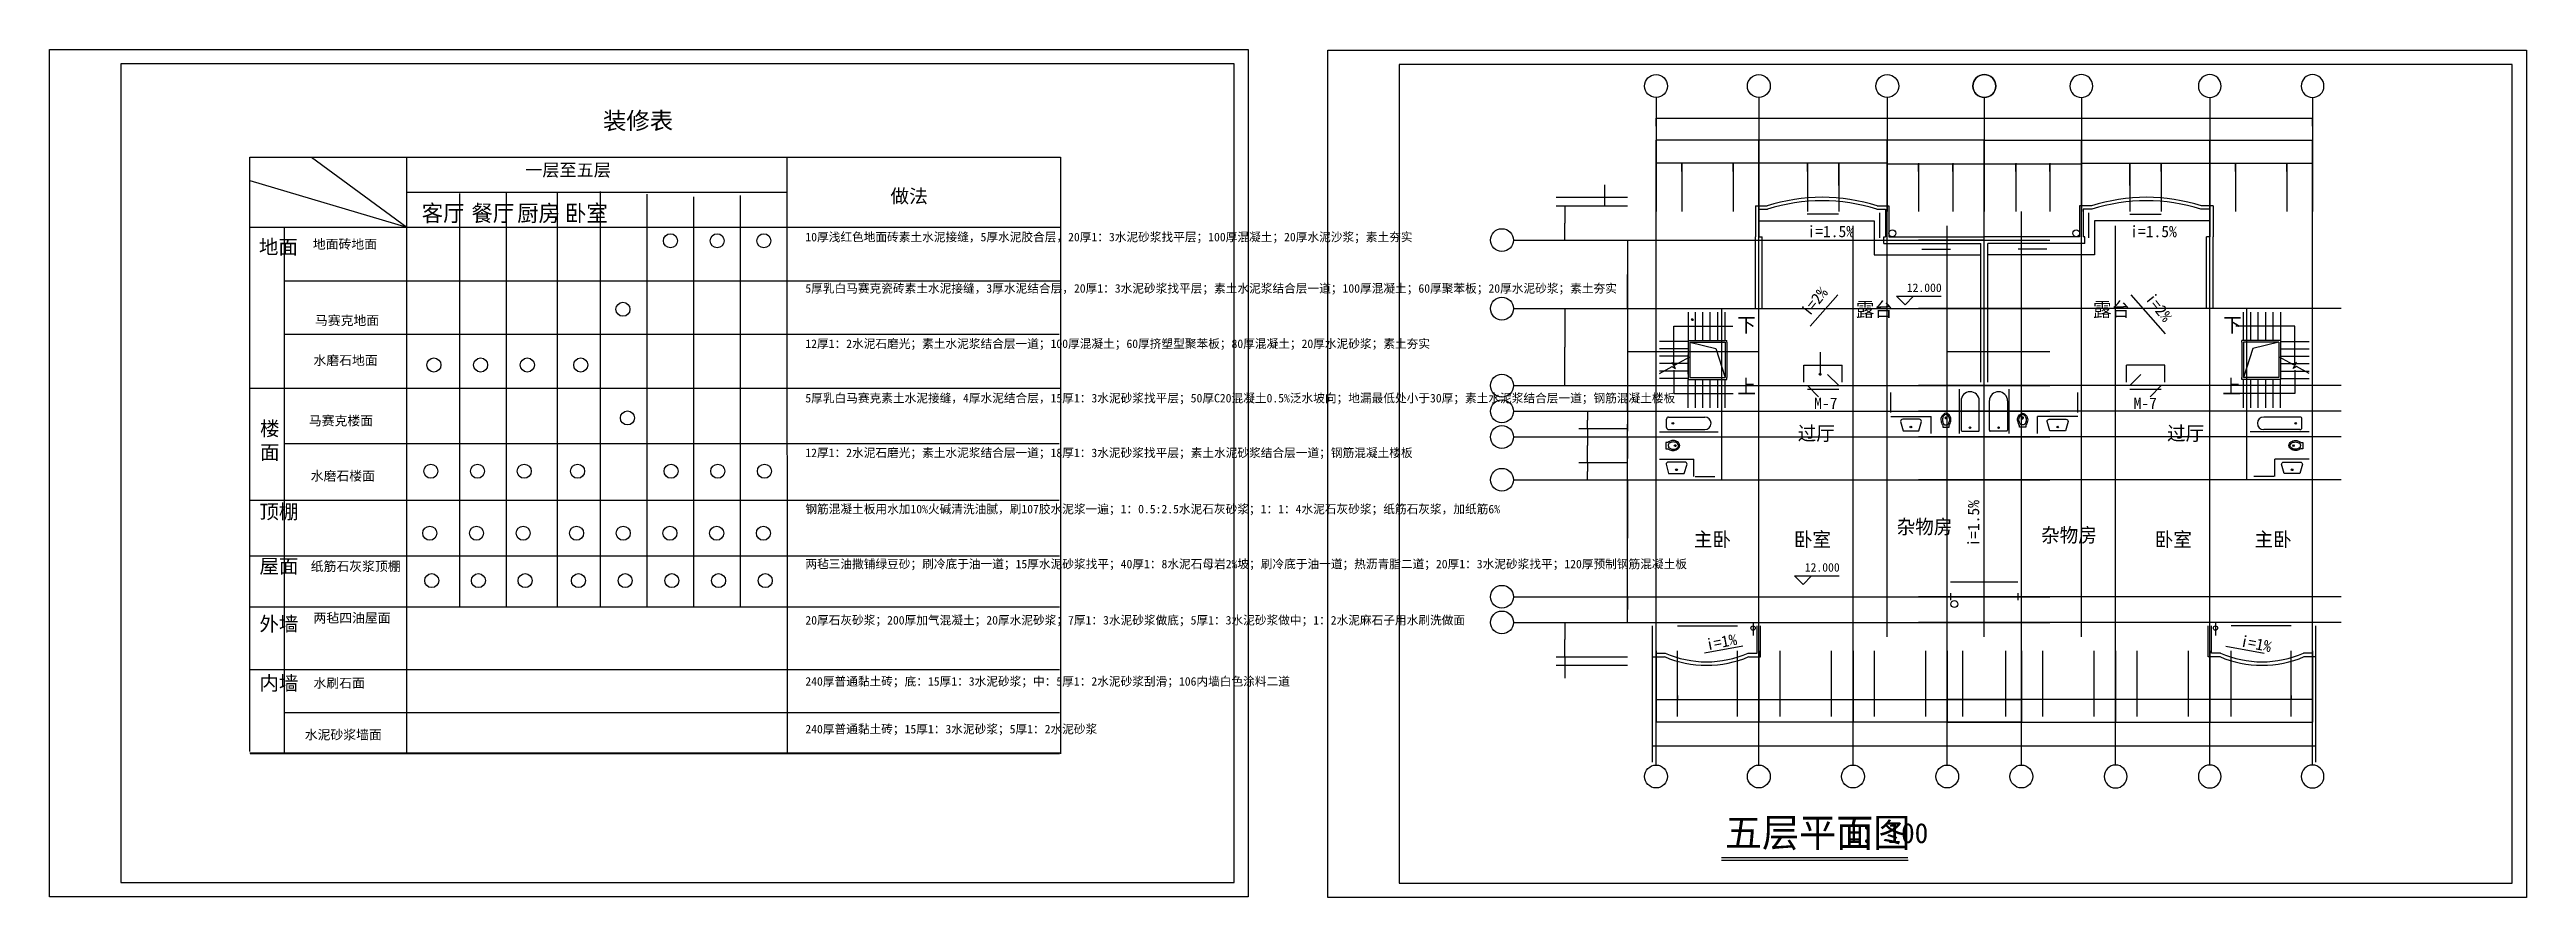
# Model space of a CAD drawing. Header units: metres. Extents: x 338339 to 1133840, y -479113 to 96125.
# Drawn here: x 338401 to 425181, y -218002 to -188280 of the extents above; entities that cross this region are included whole.
import ezdxf

# ---------------------------------------------------------------- set-up
doc = ezdxf.new("R2010")
doc.units = ezdxf.units.M
for name, color, linetype in [('AXIS', 3, 'Continuous'), ('DOTE', 1, 'Continuous'), ('PUB_DIM', 3, 'Continuous'), ('PUB_TEXT', 7, 'Continuous'), ('PUB_TITLE', 4, 'Continuous'), ('STAIR', 2, 'Continuous'), ('WALL', 9, 'Continuous'), ('ZZ-1', 7, 'Continuous')]:
    doc.layers.add(name, color=color, linetype=linetype)
doc.dimstyles.get("Standard").update_dxf_attribs({"dimtxt": 2.5, "dimasz": 2.5, "dimexe": 1.25, "dimexo": 0.625, "dimtad": 1, "dimcen": 2.5, "dimazin": 3, "dimtfac": 1, "dimtmove": 0, "dimatfit": 3})

# ---------------------------------------------------------------- blocks, each defined once
blk = doc.blocks.new('_AXISO')
blk.add_circle((0, 0), 0.5)
blk = doc.blocks.new('$PLAN$00000379')
for p, q in [((-574.82, 18.03), (-536.01, 18.03)), ((-571.79, 18.03), (-571.79, 18.03)), ((-536.01, -21.97), (-576.12, -21.44))]:
    blk.add_line(p, q)
for points in [[(-285, -110, -0.08), (-434.24, -171.11, -0.17), (-591.86, -152.05, -0.15), (-702.09, -45.51, -0.25), (-702.09, 45.51, -0.14), (-606.56, 144.46, -0.19), (-434.24, 171.11, -0.07), (-319.8, 127.98, 0.01), (-285, 110), (-220, 110), (-220, -110)], [(-306.93, -0.87, -0.07), (-317.35, -63.71, -0.22), (-336.99, -85.07, -0.02), (-436.05, -122.27, -0.16), (-533.25, -122.27, -0.08), (-606.18, -91.93, -0.19), (-665.8, -26.45, -0.25), (-657.73, 38.66, -0.08), (-606.18, 90.19, -0.08), (-556.07, 115.14, -0.09), (-476.99, 125.64, -0.07), (-415.74, 114.27, -0.02), (-371.35, 97.08, 0.02), (-336.99, 83.33, -0.16), (-323.76, 73, -0.17), (-307.53, 11.58)]]:
    blk.add_lwpolyline(points, format="xyb", close=True)
for centre, radius, start, end in [((-548.84, -2.59), 33.16, 100.05, 259.95), ((-536.01, -1.97), 20, 270, 90)]:
    blk.add_arc(centre, radius, start, end)
blk = doc.blocks.new('*D255')
for p, q in [((393686.2, -194961.05), (393686.2, -201661.05)), ((393685.95, -201661.05), (393685.7, -201661.05)), ((393686.2, -208361.05), (393686.2, -201661.05)), ((393686.2, -201661.05), (393686.2, -201661.05)), ((393686.45, -201661.05), (393686.7, -201661.05))]:
    blk.add_line(p, q)
at = {"layer": 'Defpoints'}
for p in [(393686.2, -194961.05), (393686.2, -201661.05), (393686.2, -208361.05)]:
    blk.add_point(p, dxfattribs=at)
at = {"layer": 'AXIS', "insert": (393686.2, -201659.925), "char_height": 1, "attachment_point": 5}
blk.add_mtext('0', dxfattribs=at)
blk = doc.blocks.new('*D256')
for p, q in [((393686.2, -203361.05), (393686.2, -205411.05)), ((393685.95, -205411.05), (393685.7, -205411.05)), ((393686.2, -207461.05), (393686.2, -205411.05)), ((393686.2, -205411.05), (393686.2, -205411.05)), ((393686.45, -205411.05), (393686.7, -205411.05))]:
    blk.add_line(p, q)
at = {"layer": 'Defpoints'}
for p in [(393686.2, -203361.05), (393686.2, -205411.05), (393686.2, -207461.05)]:
    blk.add_point(p, dxfattribs=at)
at = {"layer": 'AXIS', "insert": (393686.2, -205409.925), "char_height": 1, "attachment_point": 5}
blk.add_mtext('0', dxfattribs=at)
blk = doc.blocks.new('*D257')
for p, q in [((406184.2, -211061.05), (405435.95, -211061.05)), ((405436.2, -211361.05), (405436.2, -211061.05)), ((406936.45, -211061.05), (406188.2, -211061.05)), ((406936.2, -211361.05), (406936.2, -211061.05))]:
    blk.add_line(p, q)
at = {"layer": 'Defpoints'}
for p in [(405436.2, -211361.05), (406936.2, -211061.05), (406936.2, -211361.05)]:
    blk.add_point(p, dxfattribs=at)
at = {"layer": 'PUB_DIM', "insert": (406186.2, -211061.05), "char_height": 1, "attachment_point": 5}
blk.add_mtext('1500', dxfattribs=at)
blk = doc.blocks.new('*D258')
for p, q in [((405436.2, -211361.05), (405436.2, -211061.05)), ((405436.45, -211061.05), (406184.2, -211061.05)), ((406188.2, -211061.05), (406935.95, -211061.05)), ((406936.2, -211361.05), (406936.2, -211061.05))]:
    blk.add_line(p, q)
at = {"layer": 'Defpoints'}
for p in [(405436.2, -211061.05), (405436.2, -211361.05), (406936.2, -211361.05)]:
    blk.add_point(p, dxfattribs=at)
at = {"layer": 'PUB_DIM', "insert": (406186.2, -211061.05), "char_height": 1, "attachment_point": 5}
blk.add_mtext('1500', dxfattribs=at)
blk = doc.blocks.new('*D259')
for p, q in [((404886.2, -209361.05), (404886.2, -211861.05)), ((407486.2, -209361.05), (407486.2, -211861.05)), ((404886.45, -211861.05), (406184.2, -211861.05)), ((406188.2, -211861.05), (407485.95, -211861.05))]:
    blk.add_line(p, q)
at = {"layer": 'Defpoints'}
for p in [(404886.2, -209361.05), (407486.2, -209361.05), (404886.2, -211861.05)]:
    blk.add_point(p, dxfattribs=at)
at = {"layer": 'AXIS', "insert": (406186.2, -211861.05), "char_height": 1, "attachment_point": 5}
blk.add_mtext('2600', dxfattribs=at)
blk = doc.blocks.new('*D260')
for p, q in [((404886.2, -209361.05), (404886.2, -211861.05)), ((407486.2, -209361.05), (407486.2, -211861.05)), ((406184.2, -211861.05), (404885.95, -211861.05)), ((407486.45, -211861.05), (406188.2, -211861.05))]:
    blk.add_line(p, q)
at = {"layer": 'Defpoints'}
for p in [(404886.2, -209361.05), (407486.2, -209361.05), (407486.2, -211861.05)]:
    blk.add_point(p, dxfattribs=at)
at = {"layer": 'AXIS', "insert": (406186.2, -211861.05), "char_height": 1, "attachment_point": 5}
blk.add_mtext('2600', dxfattribs=at)
blk = doc.blocks.new('*D261')
for p, q in [((394566.2, -212961.05), (394566.2, -212686.05)), ((394566.45, -212686.05), (406183.7, -212686.05)), ((406188.7, -212686.05), (417805.95, -212686.05)), ((417806.2, -212961.05), (417806.2, -212686.05))]:
    blk.add_line(p, q)
at = {"layer": 'Defpoints'}
for p in [(394566.2, -212686.05), (394566.2, -212961.05), (417806.2, -212961.05)]:
    blk.add_point(p, dxfattribs=at)
at = {"layer": 'PUB_DIM', "insert": (406186.2, -212686.05), "char_height": 1, "attachment_point": 5}
blk.add_mtext('23240', dxfattribs=at)
blk = doc.blocks.new('*D262')
for p, q in [((394686.2, -209361.05), (394686.2, -211861.05)), ((398286.2, -209361.05), (398286.2, -211861.05)), ((396484.2, -211861.05), (394685.95, -211861.05)), ((398286.45, -211861.05), (396488.2, -211861.05))]:
    blk.add_line(p, q)
at = {"layer": 'Defpoints'}
for p in [(394686.2, -209361.05), (398286.2, -209361.05), (398286.2, -211861.05)]:
    blk.add_point(p, dxfattribs=at)
at = {"layer": 'AXIS', "insert": (396486.2, -211861.05), "char_height": 1, "attachment_point": 5}
blk.add_mtext('3600', dxfattribs=at)
blk = doc.blocks.new('*D263')
for p, q in [((398286.2, -209361.05), (398286.2, -211861.05)), ((401586.2, -209361.05), (401586.2, -211861.05)), ((399934.2, -211861.05), (398285.95, -211861.05)), ((401586.45, -211861.05), (399938.2, -211861.05))]:
    blk.add_line(p, q)
at = {"layer": 'Defpoints'}
for p in [(398286.2, -209361.05), (401586.2, -209361.05), (401586.2, -211861.05)]:
    blk.add_point(p, dxfattribs=at)
at = {"layer": 'AXIS', "insert": (399936.2, -211861.05), "char_height": 1, "attachment_point": 5}
blk.add_mtext('3300', dxfattribs=at)
blk = doc.blocks.new('*D264')
for p, q in [((401586.2, -209361.05), (401586.2, -211861.05)), ((404886.2, -209361.05), (404886.2, -211861.05)), ((403234.2, -211861.05), (401585.95, -211861.05)), ((404886.45, -211861.05), (403238.2, -211861.05))]:
    blk.add_line(p, q)
at = {"layer": 'Defpoints'}
for p in [(401586.2, -209361.05), (404886.2, -209361.05), (404886.2, -211861.05)]:
    blk.add_point(p, dxfattribs=at)
at = {"layer": 'AXIS', "insert": (403236.2, -211861.05), "char_height": 1, "attachment_point": 5}
blk.add_mtext('3300', dxfattribs=at)
blk = doc.blocks.new('*D265')
for p, q in [((399036.2, -211361.05), (399036.2, -211061.05)), ((399036.45, -211061.05), (399934.2, -211061.05)), ((399938.2, -211061.05), (400835.95, -211061.05)), ((400836.2, -211361.05), (400836.2, -211061.05))]:
    blk.add_line(p, q)
at = {"layer": 'Defpoints'}
for p in [(399036.2, -211061.05), (399036.2, -211361.05), (400836.2, -211361.05)]:
    blk.add_point(p, dxfattribs=at)
at = {"layer": 'PUB_DIM', "insert": (399936.2, -211061.05), "char_height": 1, "attachment_point": 5}
blk.add_mtext('1800', dxfattribs=at)
blk = doc.blocks.new('*D266')
for p, q in [((395436.2, -211361.05), (395436.2, -211061.05)), ((395436.45, -211061.05), (396484.2, -211061.05)), ((396488.2, -211061.05), (397535.95, -211061.05)), ((397536.2, -211361.05), (397536.2, -211061.05))]:
    blk.add_line(p, q)
at = {"layer": 'Defpoints'}
for p in [(395436.2, -211061.05), (395436.2, -211361.05), (397536.2, -211361.05)]:
    blk.add_point(p, dxfattribs=at)
at = {"layer": 'PUB_DIM', "insert": (396486.2, -211061.05), "char_height": 1, "attachment_point": 5}
blk.add_mtext('2100', dxfattribs=at)
blk = doc.blocks.new('*D267')
for p, q in [((394686.2, -210923.63), (394686.2, -211061.05)), ((394686.45, -211061.05), (395059.7, -211061.05)), ((395062.7, -211061.05), (395435.95, -211061.05)), ((395436.2, -210923.63), (395436.2, -211061.05))]:
    blk.add_line(p, q)
at = {"layer": 'Defpoints'}
for p in [(394686.2, -210923.63), (394686.2, -211061.05), (395436.2, -210923.63)]:
    blk.add_point(p, dxfattribs=at)
at = {"layer": 'PUB_DIM', "insert": (395061.2, -211061.05), "char_height": 1, "attachment_point": 5}
blk.add_mtext('750', dxfattribs=at)
blk = doc.blocks.new('*D268')
for p, q in [((397536.2, -211361.05), (397536.2, -211061.05)), ((397536.45, -211061.05), (397909.7, -211061.05)), ((397912.7, -211061.05), (398285.95, -211061.05)), ((398286.2, -211361.05), (398286.2, -211061.05))]:
    blk.add_line(p, q)
at = {"layer": 'Defpoints'}
for p in [(397536.2, -211061.05), (397536.2, -211361.05), (398286.2, -211361.05)]:
    blk.add_point(p, dxfattribs=at)
at = {"layer": 'PUB_DIM', "insert": (397911.2, -211061.05), "char_height": 1, "attachment_point": 5}
blk.add_mtext('750', dxfattribs=at)
blk = doc.blocks.new('*D269')
for p, q in [((398286.2, -211361.05), (398286.2, -211061.05)), ((398286.45, -211061.05), (398659.7, -211061.05)), ((398662.7, -211061.05), (399035.95, -211061.05)), ((399036.2, -211361.05), (399036.2, -211061.05))]:
    blk.add_line(p, q)
at = {"layer": 'Defpoints'}
for p in [(398286.2, -211061.05), (398286.2, -211361.05), (399036.2, -211361.05)]:
    blk.add_point(p, dxfattribs=at)
at = {"layer": 'PUB_DIM', "insert": (398661.2, -211061.05), "char_height": 1, "attachment_point": 5}
blk.add_mtext('750', dxfattribs=at)
blk = doc.blocks.new('*D270')
for p, q in [((402336.2, -211361.05), (402336.2, -211061.05)), ((402336.45, -211061.05), (403234.2, -211061.05)), ((403238.2, -211061.05), (404135.95, -211061.05)), ((404136.2, -211361.05), (404136.2, -211061.05))]:
    blk.add_line(p, q)
at = {"layer": 'Defpoints'}
for p in [(402336.2, -211061.05), (402336.2, -211361.05), (404136.2, -211361.05)]:
    blk.add_point(p, dxfattribs=at)
at = {"layer": 'PUB_DIM', "insert": (403236.2, -211061.05), "char_height": 1, "attachment_point": 5}
blk.add_mtext('1800', dxfattribs=at)
blk = doc.blocks.new('*D271')
for p, q in [((400836.2, -211361.05), (400836.2, -211061.05)), ((400836.45, -211061.05), (401209.7, -211061.05)), ((401212.7, -211061.05), (401585.95, -211061.05)), ((401586.2, -211361.05), (401586.2, -211061.05))]:
    blk.add_line(p, q)
at = {"layer": 'Defpoints'}
for p in [(400836.2, -211061.05), (400836.2, -211361.05), (401586.2, -211361.05)]:
    blk.add_point(p, dxfattribs=at)
at = {"layer": 'PUB_DIM', "insert": (401211.2, -211061.05), "char_height": 1, "attachment_point": 5}
blk.add_mtext('750', dxfattribs=at)
blk = doc.blocks.new('*D272')
for p, q in [((401586.2, -211361.05), (401586.2, -211061.05)), ((401586.45, -211061.05), (401959.7, -211061.05)), ((401962.7, -211061.05), (402335.95, -211061.05)), ((402336.2, -211361.05), (402336.2, -211061.05))]:
    blk.add_line(p, q)
at = {"layer": 'Defpoints'}
for p in [(401586.2, -211061.05), (401586.2, -211361.05), (402336.2, -211361.05)]:
    blk.add_point(p, dxfattribs=at)
at = {"layer": 'PUB_DIM', "insert": (401961.2, -211061.05), "char_height": 1, "attachment_point": 5}
blk.add_mtext('750', dxfattribs=at)
blk = doc.blocks.new('*D273')
for p, q in [((405159.7, -211061.05), (404885.95, -211061.05)), ((404886.2, -211361.05), (404886.2, -211061.05)), ((405436.45, -211061.05), (405162.7, -211061.05)), ((405436.2, -211361.05), (405436.2, -211061.05))]:
    blk.add_line(p, q)
at = {"layer": 'Defpoints'}
for p in [(404886.2, -211361.05), (405436.2, -211061.05), (405436.2, -211361.05)]:
    blk.add_point(p, dxfattribs=at)
at = {"layer": 'PUB_DIM', "insert": (405161.2, -211061.05), "char_height": 1, "attachment_point": 5}
blk.add_mtext('550', dxfattribs=at)
blk = doc.blocks.new('*D274')
for p, q in [((404886.2, -211361.05), (404886.2, -211061.05)), ((404886.45, -211061.05), (405159.7, -211061.05)), ((405162.7, -211061.05), (405435.95, -211061.05)), ((405436.2, -211361.05), (405436.2, -211061.05))]:
    blk.add_line(p, q)
at = {"layer": 'Defpoints'}
for p in [(404886.2, -211061.05), (404886.2, -211361.05), (405436.2, -211361.05)]:
    blk.add_point(p, dxfattribs=at)
at = {"layer": 'PUB_DIM', "insert": (405161.2, -211061.05), "char_height": 1, "attachment_point": 5}
blk.add_mtext('550', dxfattribs=at)
blk = doc.blocks.new('*D275')
for p, q in [((404136.2, -211361.05), (404136.2, -211061.05)), ((404136.45, -211061.05), (404509.7, -211061.05)), ((404512.7, -211061.05), (404885.95, -211061.05)), ((404886.2, -211361.05), (404886.2, -211061.05))]:
    blk.add_line(p, q)
at = {"layer": 'Defpoints'}
for p in [(404136.2, -211061.05), (404136.2, -211361.05), (404886.2, -211361.05)]:
    blk.add_point(p, dxfattribs=at)
at = {"layer": 'PUB_DIM', "insert": (404511.2, -211061.05), "char_height": 1, "attachment_point": 5}
blk.add_mtext('750', dxfattribs=at)
blk = doc.blocks.new('*D276')
for p, q in [((393685.95, -207911.05), (393685.7, -207911.05)), ((393686.2, -207461.05), (393686.2, -207911.05)), ((393686.2, -208361.05), (393686.2, -207911.05)), ((393686.2, -207911.05), (393686.2, -207911.05)), ((393686.45, -207911.05), (393686.7, -207911.05))]:
    blk.add_line(p, q)
at = {"layer": 'Defpoints'}
for p in [(393686.2, -207461.05), (393686.2, -207911.05), (393686.2, -208361.05)]:
    blk.add_point(p, dxfattribs=at)
at = {"layer": 'AXIS', "insert": (393686.2, -207909.925), "char_height": 1, "attachment_point": 5}
blk.add_mtext('0', dxfattribs=at)
blk = doc.blocks.new('*D277')
for p, q in [((391485.95, -208961.05), (391485.7, -208961.05)), ((391486.2, -208361.05), (391486.2, -208961.05)), ((391486.2, -209561.05), (391486.2, -208961.05)), ((391486.2, -208961.05), (391486.2, -208961.05)), ((391486.45, -208961.05), (391486.7, -208961.05))]:
    blk.add_line(p, q)
at = {"layer": 'Defpoints'}
for p in [(391486.2, -208361.05), (391486.2, -208961.05), (391486.2, -209561.05)]:
    blk.add_point(p, dxfattribs=at)
at = {"layer": 'PUB_DIM', "insert": (391486.2, -208959.925), "char_height": 1, "attachment_point": 5}
blk.add_mtext('0', dxfattribs=at)
blk = doc.blocks.new('*D278')
for p, q in [((391486.2, -209561.05), (391486.2, -210314.94)), ((391486.2, -209861.05), (391486.2, -210314.94)), ((391485.95, -210314.94), (391485.7, -210314.94)), ((391486.2, -210314.94), (391486.2, -210314.94)), ((391486.45, -210314.94), (391486.7, -210314.94))]:
    blk.add_line(p, q)
at = {"layer": 'Defpoints'}
for p in [(391486.2, -209561.05), (391486.2, -209861.05), (391486.2, -210314.94)]:
    blk.add_point(p, dxfattribs=at)
at = {"layer": 'PUB_DIM', "insert": (391486.2, -210313.815), "char_height": 1, "attachment_point": 5}
blk.add_mtext('0', dxfattribs=at)
blk = doc.blocks.new('*D279')
for p, q in [((410786.2, -209361.05), (410786.2, -211861.05)), ((414086.2, -209361.05), (414086.2, -211861.05)), ((410786.45, -211861.05), (412434.2, -211861.05)), ((412438.2, -211861.05), (414085.95, -211861.05))]:
    blk.add_line(p, q)
at = {"layer": 'Defpoints'}
for p in [(410786.2, -209361.05), (414086.2, -209361.05), (410786.2, -211861.05)]:
    blk.add_point(p, dxfattribs=at)
at = {"layer": 'AXIS', "insert": (412436.2, -211861.05), "char_height": 1, "attachment_point": 5}
blk.add_mtext('3300', dxfattribs=at)
blk = doc.blocks.new('*D280')
for p, q in [((407486.2, -209361.05), (407486.2, -211861.05)), ((410786.2, -209361.05), (410786.2, -211861.05)), ((407486.45, -211861.05), (409134.2, -211861.05)), ((409138.2, -211861.05), (410785.95, -211861.05))]:
    blk.add_line(p, q)
at = {"layer": 'Defpoints'}
for p in [(407486.2, -209361.05), (410786.2, -209361.05), (407486.2, -211861.05)]:
    blk.add_point(p, dxfattribs=at)
at = {"layer": 'AXIS', "insert": (409136.2, -211861.05), "char_height": 1, "attachment_point": 5}
blk.add_mtext('3300', dxfattribs=at)
blk = doc.blocks.new('*D281')
for p, q in [((414086.2, -209361.05), (414086.2, -211861.05)), ((417686.2, -209361.05), (417686.2, -211861.05)), ((414086.45, -211861.05), (415884.2, -211861.05)), ((415888.2, -211861.05), (417685.95, -211861.05))]:
    blk.add_line(p, q)
at = {"layer": 'Defpoints'}
for p in [(414086.2, -209361.05), (417686.2, -209361.05), (414086.2, -211861.05)]:
    blk.add_point(p, dxfattribs=at)
at = {"layer": 'AXIS', "insert": (415886.2, -211861.05), "char_height": 1, "attachment_point": 5}
blk.add_mtext('3600', dxfattribs=at)
blk = doc.blocks.new('*D282')
for p, q in [((413709.7, -211061.05), (413335.95, -211061.05)), ((413336.2, -211361.05), (413336.2, -211061.05)), ((414086.45, -211061.05), (413712.7, -211061.05)), ((414086.2, -211361.05), (414086.2, -211061.05))]:
    blk.add_line(p, q)
at = {"layer": 'Defpoints'}
for p in [(413336.2, -211361.05), (414086.2, -211061.05), (414086.2, -211361.05)]:
    blk.add_point(p, dxfattribs=at)
at = {"layer": 'PUB_DIM', "insert": (413711.2, -211061.05), "char_height": 1, "attachment_point": 5}
blk.add_mtext('750', dxfattribs=at)
blk = doc.blocks.new('*D283')
for p, q in [((410409.7, -211061.05), (410035.95, -211061.05)), ((410036.2, -211361.05), (410036.2, -211061.05)), ((410786.45, -211061.05), (410412.7, -211061.05)), ((410786.2, -211361.05), (410786.2, -211061.05))]:
    blk.add_line(p, q)
at = {"layer": 'Defpoints'}
for p in [(410036.2, -211361.05), (410786.2, -211061.05), (410786.2, -211361.05)]:
    blk.add_point(p, dxfattribs=at)
at = {"layer": 'PUB_DIM', "insert": (410411.2, -211061.05), "char_height": 1, "attachment_point": 5}
blk.add_mtext('750', dxfattribs=at)
blk = doc.blocks.new('*D284')
for p, q in [((409134.2, -211061.05), (408235.95, -211061.05)), ((408236.2, -211361.05), (408236.2, -211061.05)), ((410036.45, -211061.05), (409138.2, -211061.05)), ((410036.2, -211361.05), (410036.2, -211061.05))]:
    blk.add_line(p, q)
at = {"layer": 'Defpoints'}
for p in [(408236.2, -211361.05), (410036.2, -211061.05), (410036.2, -211361.05)]:
    blk.add_point(p, dxfattribs=at)
at = {"layer": 'PUB_DIM', "insert": (409136.2, -211061.05), "char_height": 1, "attachment_point": 5}
blk.add_mtext('1800', dxfattribs=at)
blk = doc.blocks.new('*D285')
for p, q in [((407859.7, -211061.05), (407485.95, -211061.05)), ((407486.2, -211361.05), (407486.2, -211061.05)), ((408236.45, -211061.05), (407862.7, -211061.05)), ((408236.2, -211361.05), (408236.2, -211061.05))]:
    blk.add_line(p, q)
at = {"layer": 'Defpoints'}
for p in [(407486.2, -211361.05), (408236.2, -211061.05), (408236.2, -211361.05)]:
    blk.add_point(p, dxfattribs=at)
at = {"layer": 'PUB_DIM', "insert": (407861.2, -211061.05), "char_height": 1, "attachment_point": 5}
blk.add_mtext('750', dxfattribs=at)
blk = doc.blocks.new('*D286')
for p, q in [((407209.7, -211061.05), (406935.95, -211061.05)), ((406936.2, -211361.05), (406936.2, -211061.05)), ((407486.45, -211061.05), (407212.7, -211061.05)), ((407486.2, -211361.05), (407486.2, -211061.05))]:
    blk.add_line(p, q)
at = {"layer": 'Defpoints'}
for p in [(406936.2, -211361.05), (407486.2, -211061.05), (407486.2, -211361.05)]:
    blk.add_point(p, dxfattribs=at)
at = {"layer": 'PUB_DIM', "insert": (407211.2, -211061.05), "char_height": 1, "attachment_point": 5}
blk.add_mtext('550', dxfattribs=at)
blk = doc.blocks.new('*D287')
for p, q in [((406936.2, -211361.05), (406936.2, -211061.05)), ((406936.45, -211061.05), (407209.7, -211061.05)), ((407212.7, -211061.05), (407485.95, -211061.05)), ((407486.2, -211361.05), (407486.2, -211061.05))]:
    blk.add_line(p, q)
at = {"layer": 'Defpoints'}
for p in [(406936.2, -211061.05), (406936.2, -211361.05), (407486.2, -211361.05)]:
    blk.add_point(p, dxfattribs=at)
at = {"layer": 'PUB_DIM', "insert": (407211.2, -211061.05), "char_height": 1, "attachment_point": 5}
blk.add_mtext('550', dxfattribs=at)
blk = doc.blocks.new('*D288')
for p, q in [((412434.2, -211061.05), (411535.95, -211061.05)), ((411536.2, -211361.05), (411536.2, -211061.05)), ((413336.45, -211061.05), (412438.2, -211061.05)), ((413336.2, -211361.05), (413336.2, -211061.05))]:
    blk.add_line(p, q)
at = {"layer": 'Defpoints'}
for p in [(411536.2, -211361.05), (413336.2, -211061.05), (413336.2, -211361.05)]:
    blk.add_point(p, dxfattribs=at)
at = {"layer": 'PUB_DIM', "insert": (412436.2, -211061.05), "char_height": 1, "attachment_point": 5}
blk.add_mtext('1800', dxfattribs=at)
blk = doc.blocks.new('*D289')
for p, q in [((411159.7, -211061.05), (410785.95, -211061.05)), ((410786.2, -211361.05), (410786.2, -211061.05)), ((411536.45, -211061.05), (411162.7, -211061.05)), ((411536.2, -211361.05), (411536.2, -211061.05))]:
    blk.add_line(p, q)
at = {"layer": 'Defpoints'}
for p in [(410786.2, -211361.05), (411536.2, -211061.05), (411536.2, -211361.05)]:
    blk.add_point(p, dxfattribs=at)
at = {"layer": 'PUB_DIM', "insert": (411161.2, -211061.05), "char_height": 1, "attachment_point": 5}
blk.add_mtext('750', dxfattribs=at)
blk = doc.blocks.new('*D290')
for p, q in [((417309.7, -211061.05), (416935.95, -211061.05)), ((416936.2, -210923.63), (416936.2, -211061.05)), ((417686.45, -211061.05), (417312.7, -211061.05)), ((417686.2, -210923.63), (417686.2, -211061.05))]:
    blk.add_line(p, q)
at = {"layer": 'Defpoints'}
for p in [(416936.2, -210923.63), (417686.2, -210923.63), (417686.2, -211061.05)]:
    blk.add_point(p, dxfattribs=at)
at = {"layer": 'PUB_DIM', "insert": (417311.2, -211061.05), "char_height": 1, "attachment_point": 5}
blk.add_mtext('750', dxfattribs=at)
blk = doc.blocks.new('*D291')
for p, q in [((415884.2, -211061.05), (414835.95, -211061.05)), ((414836.2, -211361.05), (414836.2, -211061.05)), ((416936.45, -211061.05), (415888.2, -211061.05)), ((416936.2, -211361.05), (416936.2, -211061.05))]:
    blk.add_line(p, q)
at = {"layer": 'Defpoints'}
for p in [(414836.2, -211361.05), (416936.2, -211061.05), (416936.2, -211361.05)]:
    blk.add_point(p, dxfattribs=at)
at = {"layer": 'PUB_DIM', "insert": (415886.2, -211061.05), "char_height": 1, "attachment_point": 5}
blk.add_mtext('2100', dxfattribs=at)
blk = doc.blocks.new('*D292')
for p, q in [((414459.7, -211061.05), (414085.95, -211061.05)), ((414086.2, -211361.05), (414086.2, -211061.05)), ((414836.45, -211061.05), (414462.7, -211061.05)), ((414836.2, -211361.05), (414836.2, -211061.05))]:
    blk.add_line(p, q)
at = {"layer": 'Defpoints'}
for p in [(414086.2, -211361.05), (414836.2, -211061.05), (414836.2, -211361.05)]:
    blk.add_point(p, dxfattribs=at)
at = {"layer": 'PUB_DIM', "insert": (414461.2, -211061.05), "char_height": 1, "attachment_point": 5}
blk.add_mtext('750', dxfattribs=at)
blk = doc.blocks.new('*D293')
for p, q in [((406186.2, -193961.05), (406186.2, -191461.05)), ((406186.45, -191461.05), (407884.2, -191461.05)), ((407888.2, -191461.05), (409585.95, -191461.05)), ((409586.2, -193961.05), (409586.2, -191461.05))]:
    blk.add_line(p, q)
at = {"layer": 'Defpoints'}
for p in [(406186.2, -191461.05), (406186.2, -193961.05), (409586.2, -193961.05)]:
    blk.add_point(p, dxfattribs=at)
at = {"layer": 'AXIS', "insert": (407886.2, -191461.05), "char_height": 1, "attachment_point": 5}
blk.add_mtext('3400', dxfattribs=at)
blk = doc.blocks.new('*D294')
for p, q in [((394686.2, -190961.05), (394686.2, -190686.05)), ((394686.45, -190686.05), (406183.7, -190686.05)), ((406188.7, -190686.05), (417685.95, -190686.05)), ((417686.2, -190961.05), (417686.2, -190686.05))]:
    blk.add_line(p, q)
at = {"layer": 'Defpoints'}
for p in [(394686.2, -190686.05), (394686.2, -190961.05), (417686.2, -190961.05)]:
    blk.add_point(p, dxfattribs=at)
at = {"layer": 'PUB_DIM', "insert": (406186.2, -190686.05), "char_height": 1, "attachment_point": 5}
blk.add_mtext('23000', dxfattribs=at)
blk = doc.blocks.new('*D295')
for p, q in [((393686.2, -200061.05), (393686.2, -200511.05)), ((393685.95, -200511.05), (393685.7, -200511.05)), ((393686.2, -200961.05), (393686.2, -200511.05)), ((393686.2, -200511.05), (393686.2, -200511.05)), ((393686.45, -200511.05), (393686.7, -200511.05))]:
    blk.add_line(p, q)
at = {"layer": 'Defpoints'}
for p in [(393686.2, -200061.05), (393686.2, -200511.05), (393686.2, -200961.05)]:
    blk.add_point(p, dxfattribs=at)
at = {"layer": 'AXIS', "insert": (393686.2, -200509.925), "char_height": 1, "attachment_point": 5}
blk.add_mtext('0', dxfattribs=at)
blk = doc.blocks.new('*D296')
for p, q in [((393686.2, -201861.05), (393686.2, -202611.05)), ((393685.95, -202611.05), (393685.7, -202611.05)), ((393686.2, -203361.05), (393686.2, -202611.05)), ((393686.2, -202611.05), (393686.2, -202611.05)), ((393686.45, -202611.05), (393686.7, -202611.05))]:
    blk.add_line(p, q)
at = {"layer": 'Defpoints'}
for p in [(393686.2, -201861.05), (393686.2, -202611.05), (393686.2, -203361.05)]:
    blk.add_point(p, dxfattribs=at)
at = {"layer": 'AXIS', "insert": (393686.2, -202609.925), "char_height": 1, "attachment_point": 5}
blk.add_mtext('0', dxfattribs=at)
blk = doc.blocks.new('*D297')
for p, q in [((393686.2, -200961.05), (393686.2, -201411.05)), ((393685.95, -201411.05), (393685.7, -201411.05)), ((393686.2, -201861.05), (393686.2, -201411.05)), ((393686.2, -201411.05), (393686.2, -201411.05)), ((393686.45, -201411.05), (393686.7, -201411.05))]:
    blk.add_line(p, q)
at = {"layer": 'Defpoints'}
for p in [(393686.2, -200961.05), (393686.2, -201411.05), (393686.2, -201861.05)]:
    blk.add_point(p, dxfattribs=at)
at = {"layer": 'AXIS', "insert": (393686.2, -201409.925), "char_height": 1, "attachment_point": 5}
blk.add_mtext('0', dxfattribs=at)
blk = doc.blocks.new('*D298')
for p, q in [((392285.95, -202161.05), (392285.7, -202161.05)), ((392286.2, -201561.05), (392286.2, -202161.05)), ((392286.2, -202761.05), (392286.2, -202161.05)), ((392286.2, -202161.05), (392286.2, -202161.05)), ((392286.45, -202161.05), (392286.7, -202161.05))]:
    blk.add_line(p, q)
at = {"layer": 'Defpoints'}
for p in [(392286.2, -201561.05), (392286.2, -202161.05), (392286.2, -202761.05)]:
    blk.add_point(p, dxfattribs=at)
at = {"layer": 'PUB_DIM', "insert": (392286.2, -202159.925), "char_height": 1, "attachment_point": 5}
blk.add_mtext('0', dxfattribs=at)
blk = doc.blocks.new('*D299')
for p, q in [((392286.2, -202761.05), (392286.2, -203066.31)), ((392285.95, -203066.31), (392285.7, -203066.31)), ((392286.2, -203361.05), (392286.2, -203066.31)), ((392286.2, -203066.31), (392286.2, -203066.31)), ((392286.45, -203066.31), (392286.7, -203066.31))]:
    blk.add_line(p, q)
at = {"layer": 'Defpoints'}
for p in [(392286.2, -202761.05), (392286.2, -203066.31), (392286.2, -203361.05)]:
    blk.add_point(p, dxfattribs=at)
at = {"layer": 'PUB_DIM', "insert": (392286.2, -203065.185), "char_height": 1, "attachment_point": 5}
blk.add_mtext('0', dxfattribs=at)
blk = doc.blocks.new('*D300')
for p, q in [((392285.95, -201267.29), (392285.7, -201267.29)), ((392286.2, -200961.05), (392286.2, -201267.29)), ((392286.2, -201561.05), (392286.2, -201267.29)), ((392286.2, -201267.29), (392286.2, -201267.29)), ((392286.45, -201267.29), (392286.7, -201267.29))]:
    blk.add_line(p, q)
at = {"layer": 'Defpoints'}
for p in [(392286.2, -200961.05), (392286.2, -201267.29), (392286.2, -201561.05)]:
    blk.add_point(p, dxfattribs=at)
at = {"layer": 'PUB_DIM', "insert": (392286.2, -201266.165), "char_height": 1, "attachment_point": 5}
blk.add_mtext('0', dxfattribs=at)
blk = doc.blocks.new('*D301')
for p, q in [((392894.68, -193017.62), (392894.43, -193017.62)), ((392894.93, -193461.05), (392894.93, -193017.62)), ((392894.93, -193761.05), (392894.93, -193017.62)), ((392894.93, -193017.62), (392894.93, -193017.62)), ((392895.18, -193017.62), (392895.43, -193017.62))]:
    blk.add_line(p, q)
at = {"layer": 'Defpoints'}
for p in [(392894.93, -193017.62), (392894.93, -193461.05), (392894.93, -193761.05)]:
    blk.add_point(p, dxfattribs=at)
at = {"layer": 'PUB_DIM', "insert": (392894.93, -193016.495), "char_height": 1, "attachment_point": 5}
blk.add_mtext('0', dxfattribs=at)
blk = doc.blocks.new('*D302')
for p, q in [((393686.2, -194961.05), (393686.2, -196161.05)), ((393685.95, -196161.05), (393685.7, -196161.05)), ((393686.2, -197361.05), (393686.2, -196161.05)), ((393686.2, -196161.05), (393686.2, -196161.05)), ((393686.45, -196161.05), (393686.7, -196161.05))]:
    blk.add_line(p, q)
at = {"layer": 'Defpoints'}
for p in [(393686.2, -194961.05), (393686.2, -196161.05), (393686.2, -197361.05)]:
    blk.add_point(p, dxfattribs=at)
at = {"layer": 'AXIS', "insert": (393686.2, -196159.925), "char_height": 1, "attachment_point": 5}
blk.add_mtext('0', dxfattribs=at)
blk = doc.blocks.new('*D303')
for p, q in [((391485.95, -194361.05), (391485.7, -194361.05)), ((391486.2, -193761.05), (391486.2, -194361.05)), ((391486.2, -194961.05), (391486.2, -194361.05)), ((391486.2, -194361.05), (391486.2, -194361.05)), ((391486.45, -194361.05), (391486.7, -194361.05))]:
    blk.add_line(p, q)
at = {"layer": 'Defpoints'}
for p in [(391486.2, -193761.05), (391486.2, -194361.05), (391486.2, -194961.05)]:
    blk.add_point(p, dxfattribs=at)
at = {"layer": 'PUB_DIM', "insert": (391486.2, -194359.925), "char_height": 1, "attachment_point": 5}
blk.add_mtext('0', dxfattribs=at)
blk = doc.blocks.new('*D304')
for p, q in [((400534.2, -191461.05), (398285.95, -191461.05)), ((398286.2, -193961.05), (398286.2, -191461.05)), ((402786.45, -191461.05), (400538.2, -191461.05)), ((402786.2, -193961.05), (402786.2, -191461.05))]:
    blk.add_line(p, q)
at = {"layer": 'Defpoints'}
for p in [(402786.2, -191461.05), (398286.2, -193961.05), (402786.2, -193961.05)]:
    blk.add_point(p, dxfattribs=at)
at = {"layer": 'AXIS', "insert": (400536.2, -191461.05), "char_height": 1, "attachment_point": 5}
blk.add_mtext('4500', dxfattribs=at)
blk = doc.blocks.new('*D305')
for p, q in [((397834.7, -192261.05), (397385.95, -192261.05)), ((397386.2, -192561.05), (397386.2, -192261.05)), ((398286.45, -192261.05), (397837.7, -192261.05)), ((398286.2, -192561.05), (398286.2, -192261.05))]:
    blk.add_line(p, q)
at = {"layer": 'Defpoints'}
for p in [(397386.2, -192561.05), (398286.2, -192261.05), (398286.2, -192561.05)]:
    blk.add_point(p, dxfattribs=at)
at = {"layer": 'PUB_DIM', "insert": (397836.2, -192261.05), "char_height": 1, "attachment_point": 5}
blk.add_mtext('900', dxfattribs=at)
blk = doc.blocks.new('*D306')
for p, q in [((395134.7, -192261.05), (394685.95, -192261.05)), ((394686.2, -192561.05), (394686.2, -192261.05)), ((395586.45, -192261.05), (395137.7, -192261.05)), ((395586.2, -192561.05), (395586.2, -192261.05))]:
    blk.add_line(p, q)
at = {"layer": 'Defpoints'}
for p in [(394686.2, -192561.05), (395586.2, -192261.05), (395586.2, -192561.05)]:
    blk.add_point(p, dxfattribs=at)
at = {"layer": 'PUB_DIM', "insert": (395136.2, -192261.05), "char_height": 1, "attachment_point": 5}
blk.add_mtext('900', dxfattribs=at)
blk = doc.blocks.new('*D307')
for p, q in [((396484.2, -192261.05), (395585.95, -192261.05)), ((395586.2, -192561.05), (395586.2, -192261.05)), ((397386.45, -192261.05), (396488.2, -192261.05)), ((397386.2, -192561.05), (397386.2, -192261.05))]:
    blk.add_line(p, q)
at = {"layer": 'Defpoints'}
for p in [(395586.2, -192561.05), (397386.2, -192261.05), (397386.2, -192561.05)]:
    blk.add_point(p, dxfattribs=at)
at = {"layer": 'PUB_DIM', "insert": (396486.2, -192261.05), "char_height": 1, "attachment_point": 5}
blk.add_mtext('1800', dxfattribs=at)
blk = doc.blocks.new('*D308')
for p, q in [((396484.2, -191461.05), (394685.95, -191461.05)), ((394686.2, -193961.05), (394686.2, -191461.05)), ((398286.45, -191461.05), (396488.2, -191461.05)), ((398286.2, -193961.05), (398286.2, -191461.05))]:
    blk.add_line(p, q)
at = {"layer": 'Defpoints'}
for p in [(398286.2, -191461.05), (394686.2, -193961.05), (398286.2, -193961.05)]:
    blk.add_point(p, dxfattribs=at)
at = {"layer": 'AXIS', "insert": (396486.2, -191461.05), "char_height": 1, "attachment_point": 5}
blk.add_mtext('3600', dxfattribs=at)
blk = doc.blocks.new('*D309')
for p, q in [((404484.2, -191461.05), (402785.95, -191461.05)), ((402786.2, -193961.05), (402786.2, -191461.05)), ((406186.45, -191461.05), (404488.2, -191461.05)), ((406186.2, -193961.05), (406186.2, -191461.05))]:
    blk.add_line(p, q)
at = {"layer": 'Defpoints'}
for p in [(406186.2, -191461.05), (402786.2, -193961.05), (406186.2, -193961.05)]:
    blk.add_point(p, dxfattribs=at)
at = {"layer": 'AXIS', "insert": (404486.2, -191461.05), "char_height": 1, "attachment_point": 5}
blk.add_mtext('3400', dxfattribs=at)
blk = doc.blocks.new('*D310')
for p, q in [((409586.2, -193961.05), (409586.2, -191461.05)), ((409586.45, -191461.05), (411834.2, -191461.05)), ((411838.2, -191461.05), (414085.95, -191461.05)), ((414086.2, -193961.05), (414086.2, -191461.05))]:
    blk.add_line(p, q)
at = {"layer": 'Defpoints'}
for p in [(409586.2, -191461.05), (409586.2, -193961.05), (414086.2, -193961.05)]:
    blk.add_point(p, dxfattribs=at)
at = {"layer": 'AXIS', "insert": (411836.2, -191461.05), "char_height": 1, "attachment_point": 5}
blk.add_mtext('4500', dxfattribs=at)
blk = doc.blocks.new('*D311')
for p, q in [((416786.2, -192561.05), (416786.2, -192261.05)), ((416786.45, -192261.05), (417234.7, -192261.05)), ((417237.7, -192261.05), (417685.95, -192261.05)), ((417686.2, -192561.05), (417686.2, -192261.05))]:
    blk.add_line(p, q)
at = {"layer": 'Defpoints'}
for p in [(416786.2, -192261.05), (416786.2, -192561.05), (417686.2, -192561.05)]:
    blk.add_point(p, dxfattribs=at)
at = {"layer": 'PUB_DIM', "insert": (417236.2, -192261.05), "char_height": 1, "attachment_point": 5}
blk.add_mtext('900', dxfattribs=at)
blk = doc.blocks.new('*D312')
for p, q in [((414086.2, -192561.05), (414086.2, -192261.05)), ((414086.45, -192261.05), (414534.7, -192261.05)), ((414537.7, -192261.05), (414985.95, -192261.05)), ((414986.2, -192561.05), (414986.2, -192261.05))]:
    blk.add_line(p, q)
at = {"layer": 'Defpoints'}
for p in [(414086.2, -192261.05), (414086.2, -192561.05), (414986.2, -192561.05)]:
    blk.add_point(p, dxfattribs=at)
at = {"layer": 'PUB_DIM', "insert": (414536.2, -192261.05), "char_height": 1, "attachment_point": 5}
blk.add_mtext('900', dxfattribs=at)
blk = doc.blocks.new('*D313')
for p, q in [((414986.2, -192561.05), (414986.2, -192261.05)), ((414986.45, -192261.05), (415884.2, -192261.05)), ((415888.2, -192261.05), (416785.95, -192261.05)), ((416786.2, -192561.05), (416786.2, -192261.05))]:
    blk.add_line(p, q)
at = {"layer": 'Defpoints'}
for p in [(414986.2, -192261.05), (414986.2, -192561.05), (416786.2, -192561.05)]:
    blk.add_point(p, dxfattribs=at)
at = {"layer": 'PUB_DIM', "insert": (415886.2, -192261.05), "char_height": 1, "attachment_point": 5}
blk.add_mtext('1800', dxfattribs=at)
blk = doc.blocks.new('*D314')
for p, q in [((414086.2, -193961.05), (414086.2, -191461.05)), ((414086.45, -191461.05), (415884.2, -191461.05)), ((415888.2, -191461.05), (417685.95, -191461.05)), ((417686.2, -193961.05), (417686.2, -191461.05))]:
    blk.add_line(p, q)
at = {"layer": 'Defpoints'}
for p in [(414086.2, -191461.05), (414086.2, -193961.05), (417686.2, -193961.05)]:
    blk.add_point(p, dxfattribs=at)
at = {"layer": 'AXIS', "insert": (415886.2, -191461.05), "char_height": 1, "attachment_point": 5}
blk.add_mtext('3600', dxfattribs=at)
blk = doc.blocks.new('*D315')
for p, q in [((401934.2, -192261.05), (401085.95, -192261.05)), ((401086.2, -193041.46), (401086.2, -192261.05)), ((402786.45, -192261.05), (401938.2, -192261.05)), ((402786.2, -193041.46), (402786.2, -192261.05))]:
    blk.add_line(p, q)
at = {"layer": 'Defpoints'}
for p in [(402786.2, -192261.05), (401086.2, -193041.46), (402786.2, -193041.46)]:
    blk.add_point(p, dxfattribs=at)
at = {"layer": 'PUB_DIM', "insert": (401936.2, -192261.05), "char_height": 1, "attachment_point": 5}
blk.add_mtext('1700', dxfattribs=at)
blk = doc.blocks.new('*D316')
for p, q in [((400534.2, -192261.05), (399985.95, -192261.05)), ((399986.2, -192561.05), (399986.2, -192261.05)), ((401086.45, -192261.05), (400538.2, -192261.05)), ((401086.2, -192561.05), (401086.2, -192261.05))]:
    blk.add_line(p, q)
at = {"layer": 'Defpoints'}
for p in [(399986.2, -192561.05), (401086.2, -192261.05), (401086.2, -192561.05)]:
    blk.add_point(p, dxfattribs=at)
at = {"layer": 'PUB_DIM', "insert": (400536.2, -192261.05), "char_height": 1, "attachment_point": 5}
blk.add_mtext('1100', dxfattribs=at)
blk = doc.blocks.new('*D317')
for p, q in [((399134.2, -192261.05), (398285.95, -192261.05)), ((398286.2, -192561.05), (398286.2, -192261.05)), ((399986.45, -192261.05), (399138.2, -192261.05)), ((399986.2, -192561.05), (399986.2, -192261.05))]:
    blk.add_line(p, q)
at = {"layer": 'Defpoints'}
for p in [(398286.2, -192561.05), (399986.2, -192261.05), (399986.2, -192561.05)]:
    blk.add_point(p, dxfattribs=at)
at = {"layer": 'PUB_DIM', "insert": (399136.2, -192261.05), "char_height": 1, "attachment_point": 5}
blk.add_mtext('1700', dxfattribs=at)
blk = doc.blocks.new('*D318')
for p, q in [((412386.2, -192561.05), (412386.2, -192261.05)), ((412386.45, -192261.05), (413234.2, -192261.05)), ((413238.2, -192261.05), (414085.95, -192261.05)), ((414086.2, -192561.05), (414086.2, -192261.05))]:
    blk.add_line(p, q)
at = {"layer": 'Defpoints'}
for p in [(412386.2, -192261.05), (412386.2, -192561.05), (414086.2, -192561.05)]:
    blk.add_point(p, dxfattribs=at)
at = {"layer": 'PUB_DIM', "insert": (413236.2, -192261.05), "char_height": 1, "attachment_point": 5}
blk.add_mtext('1700', dxfattribs=at)
blk = doc.blocks.new('*D319')
for p, q in [((409586.2, -193041.46), (409586.2, -192261.05)), ((409586.45, -192261.05), (410434.2, -192261.05)), ((410438.2, -192261.05), (411285.95, -192261.05)), ((411286.2, -193041.46), (411286.2, -192261.05))]:
    blk.add_line(p, q)
at = {"layer": 'Defpoints'}
for p in [(409586.2, -192261.05), (409586.2, -193041.46), (411286.2, -193041.46)]:
    blk.add_point(p, dxfattribs=at)
at = {"layer": 'PUB_DIM', "insert": (410436.2, -192261.05), "char_height": 1, "attachment_point": 5}
blk.add_mtext('1700', dxfattribs=at)
blk = doc.blocks.new('*D320')
for p, q in [((411286.2, -192561.05), (411286.2, -192261.05)), ((411286.45, -192261.05), (411834.2, -192261.05)), ((411838.2, -192261.05), (412385.95, -192261.05)), ((412386.2, -192561.05), (412386.2, -192261.05))]:
    blk.add_line(p, q)
at = {"layer": 'Defpoints'}
for p in [(411286.2, -192261.05), (411286.2, -192561.05), (412386.2, -192561.05)]:
    blk.add_point(p, dxfattribs=at)
at = {"layer": 'PUB_DIM', "insert": (411836.2, -192261.05), "char_height": 1, "attachment_point": 5}
blk.add_mtext('1100', dxfattribs=at)
blk = doc.blocks.new('*D321')
for p, q in [((391486.2, -197361.05), (391486.2, -198711.05)), ((391485.95, -198711.05), (391485.7, -198711.05)), ((391486.2, -200061.05), (391486.2, -198711.05)), ((391486.2, -198711.05), (391486.2, -198711.05)), ((391486.45, -198711.05), (391486.7, -198711.05))]:
    blk.add_line(p, q)
at = {"layer": 'Defpoints'}
for p in [(391486.2, -197361.05), (391486.2, -198711.05), (391486.2, -200061.05)]:
    blk.add_point(p, dxfattribs=at)
at = {"layer": 'PUB_DIM', "insert": (391486.2, -198709.925), "char_height": 1, "attachment_point": 5}
blk.add_mtext('0', dxfattribs=at)
blk = doc.blocks.new('*D322')
for p, q in [((402786.2, -192561.05), (402786.2, -192286.05)), ((402786.45, -192286.05), (403334.2, -192286.05)), ((403338.2, -192286.05), (403885.95, -192286.05)), ((403886.2, -192561.05), (403886.2, -192286.05))]:
    blk.add_line(p, q)
at = {"layer": 'Defpoints'}
for p in [(402786.2, -192286.05), (402786.2, -192561.05), (403886.2, -192561.05)]:
    blk.add_point(p, dxfattribs=at)
at = {"layer": 'PUB_DIM', "insert": (403336.2, -192286.05), "char_height": 1, "attachment_point": 5}
blk.add_mtext('1100', dxfattribs=at)
blk = doc.blocks.new('*D323')
for p, q in [((403886.2, -192561.05), (403886.2, -192286.05)), ((403886.45, -192286.05), (404484.2, -192286.05)), ((404488.2, -192286.05), (405085.95, -192286.05)), ((405086.2, -192561.05), (405086.2, -192286.05))]:
    blk.add_line(p, q)
at = {"layer": 'Defpoints'}
for p in [(403886.2, -192286.05), (403886.2, -192561.05), (405086.2, -192561.05)]:
    blk.add_point(p, dxfattribs=at)
at = {"layer": 'PUB_DIM', "insert": (404486.2, -192286.05), "char_height": 1, "attachment_point": 5}
blk.add_mtext('1200', dxfattribs=at)
blk = doc.blocks.new('*D324')
for p, q in [((405086.2, -192561.05), (405086.2, -192286.05)), ((405086.45, -192286.05), (405634.2, -192286.05)), ((405638.2, -192286.05), (406185.95, -192286.05)), ((406186.2, -192561.05), (406186.2, -192286.05))]:
    blk.add_line(p, q)
at = {"layer": 'Defpoints'}
for p in [(405086.2, -192286.05), (405086.2, -192561.05), (406186.2, -192561.05)]:
    blk.add_point(p, dxfattribs=at)
at = {"layer": 'PUB_DIM', "insert": (405636.2, -192286.05), "char_height": 1, "attachment_point": 5}
blk.add_mtext('1100', dxfattribs=at)
blk = doc.blocks.new('*D325')
for p, q in [((408486.2, -192561.05), (408486.2, -192286.05)), ((408486.45, -192286.05), (409034.2, -192286.05)), ((409038.2, -192286.05), (409585.95, -192286.05)), ((409586.2, -192561.05), (409586.2, -192286.05))]:
    blk.add_line(p, q)
at = {"layer": 'Defpoints'}
for p in [(408486.2, -192286.05), (408486.2, -192561.05), (409586.2, -192561.05)]:
    blk.add_point(p, dxfattribs=at)
at = {"layer": 'PUB_DIM', "insert": (409036.2, -192286.05), "char_height": 1, "attachment_point": 5}
blk.add_mtext('1100', dxfattribs=at)
blk = doc.blocks.new('*D326')
for p, q in [((407286.2, -192561.05), (407286.2, -192286.05)), ((407286.45, -192286.05), (407884.2, -192286.05)), ((407888.2, -192286.05), (408485.95, -192286.05)), ((408486.2, -192561.05), (408486.2, -192286.05))]:
    blk.add_line(p, q)
at = {"layer": 'Defpoints'}
for p in [(407286.2, -192286.05), (407286.2, -192561.05), (408486.2, -192561.05)]:
    blk.add_point(p, dxfattribs=at)
at = {"layer": 'PUB_DIM', "insert": (407886.2, -192286.05), "char_height": 1, "attachment_point": 5}
blk.add_mtext('1200', dxfattribs=at)
blk = doc.blocks.new('*D327')
for p, q in [((406186.2, -192561.05), (406186.2, -192286.05)), ((406186.45, -192286.05), (406734.2, -192286.05)), ((406738.2, -192286.05), (407285.95, -192286.05)), ((407286.2, -192561.05), (407286.2, -192286.05))]:
    blk.add_line(p, q)
at = {"layer": 'Defpoints'}
for p in [(406186.2, -192286.05), (406186.2, -192561.05), (407286.2, -192561.05)]:
    blk.add_point(p, dxfattribs=at)
at = {"layer": 'PUB_DIM', "insert": (406736.2, -192286.05), "char_height": 1, "attachment_point": 5}
blk.add_mtext('1100', dxfattribs=at)
blk = doc.blocks.new('*D328')
for p, q in [((398085.95, -208791.4), (398085.7, -208791.4)), ((398086.2, -208361.05), (398086.2, -208791.4)), ((398086.2, -208561.05), (398086.2, -208791.4)), ((398086.2, -208791.4), (398086.2, -208791.4)), ((398086.45, -208791.4), (398086.7, -208791.4))]:
    blk.add_line(p, q)
at = {"layer": 'Defpoints'}
for p in [(398086.2, -208361.05), (398086.2, -208561.05), (398086.2, -208791.4)]:
    blk.add_point(p, dxfattribs=at)
at = {"layer": 'PUB_DIM', "insert": (398086.2, -208790.275), "char_height": 1, "attachment_point": 5}
blk.add_mtext('0', dxfattribs=at)
blk = doc.blocks.new('*D329')
for p, q in [((398085.95, -208813.66), (398085.7, -208813.66)), ((398086.2, -208361.05), (398086.2, -208813.66)), ((398086.2, -208561.05), (398086.2, -208813.66)), ((398086.2, -208813.66), (398086.2, -208813.66)), ((398086.45, -208813.66), (398086.7, -208813.66))]:
    blk.add_line(p, q)
at = {"layer": 'Defpoints'}
for p in [(398086.2, -208361.05), (398086.2, -208561.05), (398086.2, -208813.66)]:
    blk.add_point(p, dxfattribs=at)
at = {"layer": 'PUB_DIM', "insert": (398086.2, -208812.535), "char_height": 1, "attachment_point": 5}
blk.add_mtext('0', dxfattribs=at)
blk = doc.blocks.new('*D330')
for p, q in [((414285.95, -208791.4), (414285.7, -208791.4)), ((414286.2, -208361.05), (414286.2, -208791.4)), ((414286.2, -208561.05), (414286.2, -208791.4)), ((414286.2, -208791.4), (414286.2, -208791.4)), ((414286.45, -208791.4), (414286.7, -208791.4))]:
    blk.add_line(p, q)
at = {"layer": 'Defpoints'}
for p in [(414286.2, -208361.05), (414286.2, -208561.05), (414286.2, -208791.4)]:
    blk.add_point(p, dxfattribs=at)
at = {"layer": 'PUB_DIM', "insert": (414286.2, -208790.275), "char_height": 1, "attachment_point": 5}
blk.add_mtext('0', dxfattribs=at)
blk = doc.blocks.new('*D331')
for p, q in [((414285.95, -208813.66), (414285.7, -208813.66)), ((414286.2, -208361.05), (414286.2, -208813.66)), ((414286.2, -208561.05), (414286.2, -208813.66)), ((414286.2, -208813.66), (414286.2, -208813.66)), ((414286.45, -208813.66), (414286.7, -208813.66))]:
    blk.add_line(p, q)
at = {"layer": 'Defpoints'}
for p in [(414286.2, -208361.05), (414286.2, -208561.05), (414286.2, -208813.66)]:
    blk.add_point(p, dxfattribs=at)
at = {"layer": 'PUB_DIM', "insert": (414286.2, -208812.535), "char_height": 1, "attachment_point": 5}
blk.add_mtext('0', dxfattribs=at)

msp = doc.modelspace()

# ---------------------------------------------------------------- hatches: boundary and pattern name
h = msp.add_hatch()
h.set_pattern_fill('SOLID')
h.paths.add_polyline_path([(395928.38, -197746.87, 1), (395988.38, -197746.87, 1)])
h = msp.add_hatch()
h.set_pattern_fill('SOLID')
h.paths.add_polyline_path([(400464.03, -199664.6, 1), (400404.03, -199664.6, 1)])

# ---------------------------------------------------------------- linework, layer by layer
for p, q in [((345416.2, -212890.06), (345416.2, -192054.36)), ((347581.92, -192054.36), (350922.56, -194508.9)), ((350922.56, -207811.08), (350922.56, -192074.18)), ((364255.88, -212952.43), (364246.84, -192043.66)), ((373816.84, -192054.36), (373816.84, -212966.84)), ((345416.2, -192865.99), (350922.56, -194508.9)), ((350922.56, -193281.63), (364246.84, -193281.63)), ((352779.29, -207811.08), (352779.29, -193324.51)), ((354406.68, -207811.08), (354406.68, -193303.19)), ((356195.23, -207811.08), (356195.23, -193303.19)), ((357701.38, -207811.08), (357701.38, -193251.22)), ((359337.75, -207811.08), (359337.75, -193345.05)), ((360974.11, -207811.08), (360974.11, -193438.89)), ((362610.48, -207811.08), (362610.48, -193391.97)), ((398166.2, -193761.05), (398166.2, -194841.05)), ((398166.2, -193761.05), (398576.2, -193761.05)), ((398286.2, -193881.05), (398286.2, -194841.05)), ((398286.2, -193881.05), (398594.94, -193881.05)), ((398286.2, -194281.05), (402326.2, -194281.05)), ((402326.2, -194281.05), (402326.2, -195481.05)), ((402417.45, -193881.05), (402726.2, -193881.05)), ((402436.2, -193761.05), (402846.2, -193761.05)), ((402436.2, -193761.05), (402846.2, -193761.05)), ((402726.2, -193881.05), (402726.2, -194841.05)), ((402846.2, -193761.05), (402846.2, -194841.05)), ((409526.2, -193761.05), (409526.2, -194841.05)), ((409936.2, -193761.05), (409526.2, -193761.05)), ((409936.2, -193761.05), (409526.2, -193761.05)), ((409646.2, -193881.05), (409646.2, -194841.05)), ((409954.94, -193881.05), (409646.2, -193881.05)), ((410046.2, -194281.05), (410046.2, -195481.05)), ((414086.2, -194281.05), (410046.2, -194281.05)), ((414086.2, -193881.05), (413777.45, -193881.05)), ((414206.2, -193761.05), (413796.2, -193761.05)), ((414086.2, -193881.05), (414086.2, -194841.05)), ((414206.2, -193761.05), (414206.2, -194841.05)), ((345416.2, -194508.9), (373799.25, -194508.9)), ((346630.38, -212951.34), (346630.38, -194537.28)), ((398166.2, -197361.05), (398166.2, -194841.05)), ((398286.2, -194841.05), (398406.2, -194841.05)), ((398406.2, -197361.05), (398406.2, -194841.05)), ((402666.2, -195081.05), (402666.2, -194841.05)), ((402666.2, -194841.05), (402726.2, -194841.05)), ((402666.2, -195081.05), (406066.2, -195081.05)), ((402846.2, -194841.05), (406186.2, -194841.05)), ((406066.2, -199941.05), (406066.2, -195081.05)), ((409526.2, -194841.05), (406186.2, -194841.05)), ((406306.2, -199941.05), (406306.2, -195081.05)), ((409706.2, -195081.05), (406306.2, -195081.05)), ((409706.2, -194841.05), (409646.2, -194841.05)), ((409706.2, -195081.05), (409706.2, -194841.05)), ((413966.2, -197361.05), (413966.2, -194841.05)), ((414086.2, -194841.05), (413966.2, -194841.05)), ((414206.2, -197361.05), (414206.2, -194841.05)), ((402326.2, -195481.05), (406066.2, -195481.05)), ((410046.2, -195481.05), (406306.2, -195481.05)), ((346630.38, -196386.92), (373799.25, -196386.92)), ((395806.2, -197481.05), (395806.2, -199841.05)), ((396066.2, -198481.05), (396066.2, -197481.05)), ((396326.2, -198481.05), (396326.2, -197481.05)), ((396586.2, -198481.05), (396586.2, -197481.05)), ((396846.2, -198481.05), (396846.2, -197481.05)), ((397106.2, -198481.05), (397106.2, -197481.05)), ((415266.2, -198481.05), (415266.2, -197481.05)), ((415526.2, -198481.05), (415526.2, -197481.05)), ((415786.2, -198481.05), (415786.2, -197481.05)), ((416046.2, -198481.05), (416046.2, -197481.05)), ((416306.2, -198481.05), (416306.2, -197481.05)), ((416566.2, -197481.05), (416566.2, -199841.05)), ((346630.38, -198257.22), (373772.89, -198257.22)), ((395806.2, -198511.05), (394806.2, -198511.05)), ((395806.2, -198481.05), (397166.2, -198481.05)), ((395866.2, -198541.05), (397106.2, -198541.05)), ((395866.2, -198541.05), (395866.2, -199781.05)), ((395866.2, -198541.05), (396783.39, -198754.96)), ((397106.2, -198541.05), (397106.2, -199781.05)), ((397166.2, -198541.05), (397166.2, -198481.05)), ((397166.2, -198541.05), (397166.2, -199781.05)), ((415206.2, -198541.05), (415206.2, -198481.05)), ((416566.2, -198481.05), (415206.2, -198481.05)), ((415206.2, -198541.05), (415206.2, -199781.05)), ((416506.2, -198541.05), (415266.2, -198541.05)), ((415266.2, -198541.05), (415266.2, -199781.05)), ((416506.2, -198541.05), (415589, -198754.96)), ((416506.2, -198541.05), (416506.2, -199781.05)), ((416566.2, -198511.05), (417566.2, -198511.05)), ((395806.2, -198771.05), (394806.2, -198771.05)), ((395806.2, -199031.05), (394806.2, -199031.05)), ((395806.2, -199291.05), (394806.2, -199291.05)), ((395806.2, -199551.05), (394806.2, -199551.05)), ((395806.2, -199661.05), (395806.2, -198981.05)), ((396783.39, -198754.96), (397106.2, -199781.05)), ((399866.2, -199341.05), (401206.2, -199341.05)), ((399866.2, -199941.05), (399866.2, -199341.05)), ((400434.03, -198892.29), (400434.03, -199664.6)), ((401206.2, -199941.05), (401206.2, -199341.05)), ((411166.2, -199941.05), (411166.2, -199341.05)), ((412506.2, -199341.05), (411166.2, -199341.05)), ((412506.2, -199941.05), (412506.2, -199341.05)), ((415589, -198754.96), (415266.2, -199781.05)), ((416566.2, -198771.05), (417566.2, -198771.05)), ((416566.2, -199031.05), (417566.2, -199031.05)), ((416566.2, -199291.05), (417566.2, -199291.05)), ((416566.2, -199551.05), (417566.2, -199551.05)), ((345416.2, -200155.09), (373799.25, -200155.09)), ((395806.2, -199811.05), (394806.2, -199811.05)), ((395806.2, -200841.05), (395806.2, -199841.05)), ((395806.2, -199841.05), (397046.2, -199841.05)), ((395806.2, -199841.05), (397106.2, -199841.05)), ((395866.2, -199781.05), (397106.2, -199781.05)), ((396066.2, -200841.05), (396066.2, -199841.05)), ((396326.2, -200841.05), (396326.2, -199841.05)), ((396586.2, -200841.05), (396586.2, -199841.05)), ((396846.2, -200841.05), (396846.2, -199841.05)), ((397106.2, -199841.05), (397166.2, -199841.05)), ((397106.2, -199841.05), (397166.2, -199841.05)), ((397106.2, -200841.05), (397106.2, -199841.05)), ((397166.2, -199841.05), (397166.2, -199781.05)), ((399986.2, -200061.05), (400375.11, -200449.96)), ((399986.2, -200181.05), (401086.2, -200181.05)), ((401086.2, -200061.05), (400697.29, -199672.14)), ((402906.2, -201001.05), (402906.2, -200301.05)), ((405316.2, -201741.05), (405316.2, -200181.05)), ((407056.2, -201741.05), (407056.2, -200181.05)), ((409466.2, -201001.05), (409466.2, -200301.05)), ((411286.2, -200061.05), (411675.11, -199672.14)), ((411286.2, -200181.05), (412386.2, -200181.05)), ((412386.2, -200061.05), (411997.29, -200449.96)), ((415206.2, -199841.05), (415206.2, -199781.05)), ((415266.2, -199841.05), (415206.2, -199841.05)), ((415326.2, -199841.05), (415206.2, -199841.05)), ((416506.2, -199781.05), (415266.2, -199781.05)), ((415266.2, -200841.05), (415266.2, -199841.05)), ((416566.2, -199841.05), (415326.2, -199841.05)), ((416566.2, -199841.05), (415326.2, -199841.05)), ((415526.2, -200841.05), (415526.2, -199841.05)), ((415786.2, -200841.05), (415786.2, -199841.05)), ((416046.2, -200841.05), (416046.2, -199841.05)), ((416306.2, -200841.05), (416306.2, -199841.05)), ((416566.2, -199811.05), (417566.2, -199811.05)), ((416566.2, -200841.05), (416566.2, -199841.05)), ((395056.2, -201531.05), (395056.2, -201231.05)), ((395126.2, -201161.05), (396396.2, -201161.05)), ((402906.2, -201141.05), (404325.95, -201141.05)), ((404325.95, -201741.05), (404325.95, -201141.05)), ((405372.58, -200598.14), (405372.68, -201625.67)), ((406009.75, -201625.95), (406009.83, -200586.47)), ((406362.65, -201625.95), (406362.57, -200586.47)), ((406999.82, -200598.14), (406999.72, -201625.67)), ((408046.44, -201741.05), (408046.44, -201141.05)), ((409466.2, -201141.05), (408046.44, -201141.05)), ((417246.2, -201161.05), (415976.2, -201161.05)), ((417316.2, -201531.05), (417316.2, -201231.05)), ((346630.38, -202088.28), (373772.89, -202088.28)), ((394806.2, -201681.05), (396866.2, -201681.05)), ((395126.2, -201601.05), (396396.2, -201601.05)), ((405402.66, -201655.66), (405979.73, -201655.95)), ((406969.73, -201655.66), (406392.66, -201655.95)), ((417566.2, -201681.05), (415506.2, -201681.05)), ((417246.2, -201601.05), (415976.2, -201601.05)), ((394806.2, -202641.05), (396006.4, -202641.05)), ((396006.4, -203241.05), (396006.4, -202641.05)), ((417566.2, -202641.05), (416366, -202641.05)), ((416366, -203241.05), (416366, -202641.05)), ((396056.51, -203242.86), (396746.2, -203241.05)), ((416326.2, -203241.05), (415626.2, -203241.05)), ((345415.79, -204072.79), (373772.89, -204072.79)), ((345424.35, -206024.88), (373781.45, -206024.88)), ((405006.2, -206941.05), (407366.2, -206941.05)), ((345424.35, -207811.08), (373781.45, -207811.08)), ((350922.56, -212954.13), (350922.56, -207811.08)), ((394566.2, -209561.05), (394566.2, -208481.05)), ((394686.2, -209441.05), (394686.2, -208481.05)), ((395436.2, -208481.05), (397536.2, -208481.05)), ((398226.2, -209441.05), (398226.2, -208481.05)), ((398346.2, -209561.05), (398346.2, -208481.05)), ((414026.2, -209561.05), (414026.2, -208481.05)), ((414146.2, -209441.05), (414146.2, -208481.05)), ((416936.2, -208481.05), (414836.2, -208481.05)), ((417686.2, -209441.05), (417686.2, -208481.05)), ((417806.2, -209561.05), (417806.2, -208481.05)), ((345424.35, -210006.19), (373781.45, -210006.19)), ((357701.38, -210008.59), (357701.38, -210006.19)), ((394566.2, -209561.05), (394976.2, -209561.05)), ((394686.2, -209441.05), (395000.73, -209441.05)), ((397911.67, -209441.05), (398226.2, -209441.05)), ((397936.2, -209561.05), (398346.2, -209561.05)), ((397936.2, -209561.05), (398346.2, -209561.05)), ((414436.2, -209561.05), (414026.2, -209561.05)), ((414436.2, -209561.05), (414026.2, -209561.05)), ((414460.73, -209441.05), (414146.2, -209441.05)), ((417686.2, -209441.05), (417371.67, -209441.05)), ((417806.2, -209561.05), (417396.2, -209561.05)), ((346652.62, -211515.69), (373781.45, -211515.69)), ((345424.35, -212954.71), (373781.45, -212954.71)), ((396979.41, -216695.77), (403522.57, -216695.77))]:
    msp.add_line(p, q)
for points in [[(345416.2, -192054.36), (373816.84, -192054.36)], [(345416.2, -212937.54), (373816.84, -212937.54)], [(396979.41, -216595.77), (403512.07, -216595.77)]]:
    msp.add_lwpolyline(points)
for centre, radius in [((360154.4, -194984.03), 245.45), ((361790.76, -194984.03), 245.45), ((363427.13, -194984.03), 245.45), ((402966.2, -194721.05), 120), ((409406.2, -194721.05), 120), ((358490.93, -197386.56), 245.45), ((395958.38, -197746.87), 30), ((351867.94, -199337.81), 245.45), ((353504.3, -199337.81), 245.45), ((355140.67, -199337.81), 245.45), ((357010.4, -199337.81), 245.45), ((400434.03, -199664.6), 30), ((358646.76, -201193.95), 245.45), ((395276.2, -201381.05), 30), ((403615.58, -201511.17), 30), ((405684.95, -201535.73), 25), ((406687.45, -201535.73), 25), ((408756.82, -201511.17), 30), ((417096.2, -201381.05), 30), ((351760.04, -203060.88), 245.45), ((353396.41, -203060.88), 245.45), ((355032.77, -203060.88), 245.45), ((356902.5, -203060.88), 245.45), ((360175.23, -203060.88), 245.45), ((361811.6, -203060.88), 245.45), ((363447.96, -203060.88), 245.45), ((395402.01, -203011.17), 30), ((416970.38, -203011.17), 30), ((351722.74, -205234.34), 245.45), ((353359.1, -205234.34), 245.45), ((354995.46, -205234.34), 245.45), ((356865.2, -205234.34), 245.45), ((358501.56, -205234.34), 245.45), ((360137.92, -205234.34), 245.45), ((361774.29, -205234.34), 245.45), ((363410.65, -205234.34), 245.45), ((351789.3, -206896.44), 245.45), ((353425.67, -206896.44), 245.45), ((355062.03, -206896.44), 245.45), ((356931.76, -206896.44), 245.45), ((358568.13, -206896.44), 245.45), ((360204.49, -206896.44), 245.45), ((361840.85, -206896.44), 245.45), ((363477.22, -206896.44), 245.45), ((405137.09, -207715.22), 120), ((398086.2, -208561.05), 75), ((414286.2, -208561.05), 75)]:
    msp.add_circle(centre, radius)
for centre, radius, start, end in [((400506.2, -199819.22), 6358.17, 72.33, 107.67), ((411866.2, -199819.22), 6358.17, 72.33, 107.67), ((400506.2, -199819.22), 6238.17, 72.16, 107.84), ((411866.2, -199819.22), 6238.17, 72.16, 107.84), ((405691.24, -200594.25), 318.68, 1.4, 180.7), ((406681.16, -200594.25), 318.68, 359.3, 178.6), ((395126.2, -201231.05), 70, 90, 180), ((396396.2, -201381.05), 220, 270, 90), ((415976.2, -201381.05), 220, 90, 270), ((417246.2, -201231.05), 70, 0, 90), ((395126.2, -201531.05), 70, 180, 270), ((405402.68, -201625.66), 30, 180.01, 269.97), ((405979.75, -201625.95), 30, 269.97, 360), ((406392.65, -201625.95), 30, 180, 270.03), ((406969.72, -201625.66), 30, 270.03, 359.99), ((417246.2, -201531.05), 70, 270, 0), ((396456.2, -206060.39), 3800.67, 247.08, 292.92), ((396456.2, -206060.39), 3680.67, 246.71, 293.29), ((415916.2, -206060.39), 3800.67, 247.08, 292.92), ((415916.2, -206060.39), 3680.67, 246.71, 293.29)]:
    msp.add_arc(centre, radius, start, end)
at = {"layer": 'AXIS'}
for p, q in [((394686.2, -189961.05), (394686.2, -193961.05)), ((398286.2, -189961.05), (398286.2, -193961.05)), ((402786.2, -189961.05), (402786.2, -193961.05)), ((406186.2, -189961.05), (406186.2, -193961.05)), ((406186.2, -189961.05), (406186.2, -193961.05)), ((409586.2, -189961.05), (409586.2, -193961.05)), ((414086.2, -189961.05), (414086.2, -193961.05)), ((417686.2, -189961.05), (417686.2, -193961.05)), ((395586.2, -192261.05), (395586.2, -193961.05)), ((397386.2, -192261.05), (397386.2, -193961.05)), ((399986.2, -192261.05), (399986.2, -193961.05)), ((401086.2, -192261.05), (401086.2, -193961.05)), ((403886.2, -192261.05), (403886.2, -193961.05)), ((405086.2, -192261.05), (405086.2, -193961.05)), ((407286.2, -192261.05), (407286.2, -193961.05)), ((408486.2, -192261.05), (408486.2, -193961.05)), ((411286.2, -192261.05), (411286.2, -193961.05)), ((412386.2, -192261.05), (412386.2, -193961.05)), ((414986.2, -192261.05), (414986.2, -193961.05)), ((416786.2, -192261.05), (416786.2, -193961.05)), ((391186.2, -193461.05), (393686.2, -193461.05)), ((391186.2, -193761.05), (393686.2, -193761.05)), ((389686.2, -194961.05), (393686.2, -194961.05)), ((389686.2, -197361.05), (393686.2, -197361.05)), ((389686.2, -200061.05), (393686.2, -200061.05)), ((389686.2, -200961.05), (393686.2, -200961.05)), ((389686.2, -201861.05), (393686.2, -201861.05)), ((391986.2, -201561.05), (393686.2, -201561.05)), ((391986.2, -202761.05), (393686.2, -202761.05)), ((389686.2, -203361.05), (393686.2, -203361.05)), ((389686.2, -207461.05), (393686.2, -207461.05)), ((389686.2, -208361.05), (393686.2, -208361.05)), ((391186.2, -209561.05), (393686.2, -209561.05)), ((391186.2, -209861.05), (393686.2, -209861.05)), ((394566.2, -213261.05), (394566.2, -209361.05)), ((394686.2, -213361.05), (394686.2, -209361.05)), ((395436.2, -211661.05), (395436.2, -209361.05)), ((397536.2, -211661.05), (397536.2, -209361.05)), ((398286.2, -213361.05), (398286.2, -209361.05)), ((399036.2, -211661.05), (399036.2, -209361.05)), ((400836.2, -211661.05), (400836.2, -209361.05)), ((401586.2, -213361.05), (401586.2, -209361.05)), ((402336.2, -211661.05), (402336.2, -209361.05)), ((404136.2, -211661.05), (404136.2, -209361.05)), ((404886.2, -213361.05), (404886.2, -209361.05)), ((404886.2, -213361.05), (404886.2, -209361.05)), ((405436.2, -211661.05), (405436.2, -209361.05)), ((405436.2, -211661.05), (405436.2, -209361.05)), ((406936.2, -211661.05), (406936.2, -209361.05)), ((406936.2, -211661.05), (406936.2, -209361.05)), ((407486.2, -213361.05), (407486.2, -209361.05)), ((407486.2, -213361.05), (407486.2, -209361.05)), ((408236.2, -211661.05), (408236.2, -209361.05)), ((410036.2, -211661.05), (410036.2, -209361.05)), ((410786.2, -213361.05), (410786.2, -209361.05)), ((411536.2, -211661.05), (411536.2, -209361.05)), ((413336.2, -211661.05), (413336.2, -209361.05)), ((414086.2, -213361.05), (414086.2, -209361.05)), ((414836.2, -211661.05), (414836.2, -209361.05)), ((416936.2, -211661.05), (416936.2, -209361.05)), ((417686.2, -213361.05), (417686.2, -209361.05)), ((417806.2, -213261.05), (417806.2, -209361.05))]:
    msp.add_line(p, q, dxfattribs=at)
at = {"layer": 'DOTE'}
for p, q in [((394686.2, -209361.05), (394686.2, -193961.05)), ((398286.2, -209361.05), (398286.2, -193961.05)), ((402786.2, -208861.05), (402786.2, -193961.05)), ((406186.2, -208861.05), (406186.2, -193961.05)), ((407486.2, -209361.05), (407486.2, -193961.05)), ((409586.2, -208861.05), (409586.2, -193961.05)), ((414086.2, -209361.05), (414086.2, -193961.05)), ((417686.2, -209361.05), (417686.2, -193961.05)), ((393686.2, -194961.05), (406186.2, -194961.05)), ((401586.2, -209361.05), (401586.2, -194461.05)), ((406186.2, -194961.05), (403886.2, -194961.05)), ((404886.2, -209361.05), (404886.2, -194461.05)), ((406186.2, -194961.05), (408486.2, -194961.05)), ((407486.2, -209361.05), (407486.2, -194461.05)), ((410786.2, -209361.05), (410786.2, -194461.05)), ((393686.2, -197361.05), (408486.2, -197361.05)), ((396986.2, -203361.05), (396986.2, -197361.05)), ((418686.2, -197361.05), (403886.2, -197361.05)), ((415386.2, -203361.05), (415386.2, -197361.05)), ((393686.2, -198861.05), (398286.2, -198861.05)), ((404886.2, -198861.05), (408486.2, -198861.05)), ((393686.2, -200061.05), (408486.2, -200061.05)), ((418686.2, -200061.05), (403886.2, -200061.05)), ((393686.2, -200961.05), (408486.2, -200961.05)), ((418686.2, -200961.05), (403886.2, -200961.05)), ((393686.2, -201861.05), (408486.2, -201861.05)), ((418686.2, -201861.05), (403886.2, -201861.05)), ((393686.2, -203361.05), (408486.2, -203361.05)), ((418686.2, -203361.05), (403886.2, -203361.05)), ((393686.2, -207461.05), (408486.2, -207461.05)), ((418686.2, -207461.05), (403886.2, -207461.05)), ((393686.2, -208361.05), (408486.2, -208361.05)), ((418686.2, -208361.05), (403886.2, -208361.05))]:
    msp.add_line(p, q, dxfattribs=at)
at = {"layer": 'PUB_DIM'}
for p, q in [((403408.98, -197230.14), (403108.98, -196930.14)), ((403108.98, -196930.14), (403708.98, -196930.14)), ((403708.98, -196930.14), (403408.98, -197230.14)), ((403408.98, -196930.14), (404671.84, -196930.14)), ((399835.69, -207030.96), (399535.69, -206730.96)), ((399535.69, -206730.96), (400135.69, -206730.96)), ((400135.69, -206730.96), (399835.69, -207030.96)), ((399835.69, -206730.96), (401098.55, -206730.96))]:
    msp.add_line(p, q, dxfattribs=at)
for points in [[(401082.52, -194053.83), (399985.2, -194053.83)], [(402526.2, -194882.23), (402526.2, -194005.1)], [(409846.2, -194882.23), (409846.2, -194005.1)], [(411289.88, -194053.83), (412387.19, -194053.83)], [(403993.54, -195281.05), (405004.09, -195281.05)], [(408378.85, -195281.05), (407368.3, -195281.05)], [(401054.51, -196879.01), (400082.89, -197975.8)], [(411317.88, -196879.01), (412525.01, -198241.64)], [(395306.2, -199261.05), (395306.2, -197981.05), (397374.3, -197981.05)], [(417066.2, -199261.05), (417066.2, -197981.05), (414998.1, -197981.05)], [(395306.2, -199521.05), (395306.2, -200341.05), (397384.45, -200341.05)], [(417066.2, -199521.05), (417066.2, -200341.05), (414987.95, -200341.05)], [(406186.2, -206310.24), (406186.2, -204494.24)], [(397729.66, -209194.73), (396385.63, -209442.56)], [(414642.74, -209194.73), (415986.76, -209442.56)]]:
    msp.add_lwpolyline(points, dxfattribs=at)
at = {"layer": 'PUB_TITLE'}
for points in [[(338401.1, -217979.98), (338401.1, -188279.98), (380401.1, -188279.98), (380401.1, -217979.98)], [(383180.9, -218001.81), (383180.9, -188301.81), (425180.9, -188301.81), (425180.9, -218001.81)], [(340901.1, -217479.98), (379901.1, -217479.98), (379901.1, -188779.98), (340901.1, -188779.98)], [(385680.9, -217501.81), (424680.9, -217501.81), (424680.9, -188801.81), (385680.9, -188801.81)]]:
    msp.add_lwpolyline(points, close=True, dxfattribs=at)
at = {"layer": 'STAIR'}
for p, q in [((394806.2, -199632.8), (395253.68, -199385.65)), ((395364.22, -199461.68), (395248.18, -199251.59)), ((395248.18, -199251.59), (395358.72, -199327.63)), ((395253.68, -199385.65), (395364.22, -199461.68)), ((395358.72, -199327.63), (395866.2, -199047.33)), ((417013.68, -199327.63), (416506.2, -199047.33)), ((417008.18, -199461.68), (417124.22, -199251.59)), ((417118.72, -199385.65), (417008.18, -199461.68)), ((417124.22, -199251.59), (417013.68, -199327.63)), ((417566.2, -199632.8), (417118.72, -199385.65))]:
    msp.add_line(p, q, dxfattribs=at)
at = {"layer": 'WALL'}
for p, q in [((405006.2, -207341.05), (405006.2, -207581.05)), ((407366.2, -207341.05), (407366.2, -207581.05))]:
    msp.add_line(p, q, dxfattribs=at)
at = {"layer": 'ZZ-1'}
for points in [[(403253.06, -201315.81), (403341.18, -201640.85), (403889.97, -201640.85), (403985.66, -201315.81, 0.41), (403911.1, -201241.25), (403327.62, -201241.25, 0.41), (403253.06, -201315.81)], [(409119.34, -201315.81), (409031.21, -201640.85), (408482.43, -201640.85), (408386.74, -201315.81, -0.41), (408461.3, -201241.25), (409044.77, -201241.25, -0.41), (409119.34, -201315.81)], [(395039.5, -202815.81), (395127.62, -203140.85), (395676.41, -203140.85), (395772.1, -202815.81, 0.41), (395697.54, -202741.25), (395114.06, -202741.25, 0.41), (395039.5, -202815.81)], [(417332.9, -202815.81), (417244.78, -203140.85), (416695.99, -203140.85), (416600.3, -202815.81, -0.41), (416674.86, -202741.25), (417258.34, -202741.25, -0.41), (417332.9, -202815.81)]]:
    msp.add_lwpolyline(points, format="xyb", dxfattribs=at)

# ---------------------------------------------------------------- block references
at = {"xscale": -1, "rotation": 90}
msp.add_blockref('$PLAN$00000379', (404842.87, -201741.05), dxfattribs=at)
at = {"rotation": 270}
msp.add_blockref('$PLAN$00000379', (407529.53, -201741.05), dxfattribs=at)
at = {"xscale": -1}
msp.add_blockref('$PLAN$00000379', (394806.2, -202161.05), dxfattribs=at)
msp.add_blockref('$PLAN$00000379', (417566.2, -202161.05))
at = {"layer": 'AXIS', "yscale": 800, "zscale": 800}
for p, xscale in [((394686.2, -189561.05), 800), ((398286.2, -189561.05), 800), ((402786.2, -189561.05), 800), ((406186.2, -189561.05), -800), ((406186.2, -189561.05), 800), ((409586.2, -189561.05), -800), ((414086.2, -189561.05), -800), ((417686.2, -189561.05), -800), ((389286.2, -194961.05), 800), ((389286.2, -197361.05), 800), ((389286.2, -200061.05), 800), ((389286.2, -200961.05), 800), ((389286.2, -201861.05), 800), ((389286.2, -203361.05), 800), ((389286.2, -207461.05), 800), ((389286.2, -208361.05), 800), ((394686.2, -213761.05), 800), ((398286.2, -213761.05), 800), ((401586.2, -213761.05), 800), ((404886.2, -213761.05), 800), ((407486.2, -213761.05), 800), ((410786.2, -213761.05), -800), ((414086.2, -213761.05), -800), ((417686.2, -213761.05), -800)]:
    msp.add_blockref('_AXISO', p, dxfattribs=dict(at, xscale=xscale))

# ---------------------------------------------------------------- texts
for s, p in [('客厅', (351441.37, -194304.87)), ('餐厅', (353182.23, -194304.87)), ('厨房', (354786.4, -194304.87)), ('卧室', (356461.49, -194304.87))]:
    msp.add_text(s, height=576).set_placement(p)
at = {"attachment_point": 1}
for s, insert, char_height in [('{\\f宋体|b0|i0|c134|p54;装修表}', (357792.01, -190474.75), 600), ('{\\f宋体|b0|i0|c134|p54;一层至五层}', (355066.35, -192281.68), 440), ('{\\f宋体|b0|i0|c134|p54;做法}', (367861.1, -193178.53), 480), ('{\\f宋体|b0|i0|c134|p54;地面}', (345737.87, -194948), 500), ('{\\f宋体|b0|i0|c134|p54;地面砖地面}', (347625.66, -194935.16), 330), ('{\\f宋体|b0|i0|c134|p54;10厚浅红色地面砖素土水泥接缝，5厚水泥胶合层，20厚1：3水泥砂浆找平层；100厚混凝土；20厚水泥沙浆；素土夯实}', (364881.48, -194702.51), 300), ('{\\f宋体|b0|i0|c134|p54;5厚乳白马赛克瓷砖素土水泥接缝，3厚水泥结合层，20厚1：3水泥砂浆找平层；素土水泥浆结合层一道；100厚混凝土；60厚聚苯板；20厚水泥砂浆；素土夯实}', (364881.48, -196503.68), 300), ('{\\f宋体|b0|i0|c134|p54;马赛克地面}', (347699.09, -197610.09), 330), ('{\\f宋体|b0|i0|c134|p54;12厚1：2水泥石磨光；素土水泥浆结合层一道；100厚混凝土；60厚挤塑型聚苯板；80厚混凝土；20厚水泥砂浆；素土夯实}', (364881.48, -198442.69), 300), ('{\\f宋体|b0|i0|c134|p54;水磨石地面}', (347647.25, -199007.67), 330), ('{\\f宋体|b0|i0|c134|p54;5厚乳白马赛克素土水泥接缝，4厚水泥结合层，15厚1：3水泥砂浆找平层；50厚C20混凝土0.5%泛水坡向；地漏最低处小于30厚；素土水泥浆结合层一道；钢筋混凝土楼板}', (364881.48, -200349.99), 300), ('{\\f宋体|b0|i0|c134|p54;楼\\P面}', (345777.1, -201316.34), 500), ('{\\f宋体|b0|i0|c134|p54;马赛克楼面}', (347486.04, -201123.64), 330), ('{\\f宋体|b0|i0|c134|p54;水磨石楼面}', (347551.06, -203058.83), 330), ('{\\f宋体|b0|i0|c134|p54;12厚1：2水泥石磨光；素土水泥浆结合层一道；18厚1：3水泥砂浆找平层；素土水泥砂浆结合层一道；钢筋混凝土楼板}', (364881.48, -202266.99), 300), ('{\\f宋体|b0|i0|c134|p54;顶棚}', (345754.69, -204228.06), 500), ('{\\f宋体|b0|i0|c134|p54;钢筋混凝土板用水加10%火碱清洗油腻，刷107胶水泥浆一遍；1：0.5:2.5水泥石灰砂浆；1：1：4水泥石灰砂浆；纸筋石灰浆，加纸筋6%}', (364881.48, -204238.35), 300), ('{\\f宋体|b0|i0|c134|p54;屋面}', (345754.69, -206137.08), 500), ('{\\f宋体|b0|i0|c134|p54;纸筋石灰浆顶棚}', (347551.06, -206227.97), 330), ('{\\f宋体|b0|i0|c134|p54;两毡三油撒铺绿豆砂；刷冷底于油一道；15厚水泥砂浆找平；40厚1：8水泥石母岩2%坡；刷冷底于油一道；热沥青脂二道；20厚1：3水泥砂浆找平；120厚预制钢筋混凝土板}', (364881.48, -206163.74), 300), ('{\\f宋体|b0|i0|c134|p54;外墙}', (345754.69, -208160.18), 500), ('{\\f宋体|b0|i0|c134|p54;两毡四油屋面}', (347648.08, -208036.85), 330), ('{\\f宋体|b0|i0|c134|p54;20厚石灰砂浆；200厚加气混凝土；20厚水泥砂浆；7厚1：3水泥砂浆做底；5厚1：3水泥砂浆做中；1：2水泥麻石子用水刷洗做面}', (364881.48, -208133.59), 300), ('{\\f宋体|b0|i0|c134|p54;内墙}', (345754.69, -210236.52), 500), ('{\\f宋体|b0|i0|c134|p54;水刷石面}', (347648.08, -210318.41), 330), ('{\\f宋体|b0|i0|c134|p54;240厚普通黏土砖；底：15厚1：3水泥砂浆；中：5厚1：2水泥砂浆刮滑；106内墙白色涂料二道}', (364881.48, -210278.3), 300), ('{\\f宋体|b0|i0|c134|p54;水泥砂浆墙面}', (347341.79, -212130.74), 330), ('{\\f宋体|b0|i0|c134|p54;240厚普通黏土砖；15厚1：3水泥砂浆；5厚1：2水泥砂浆}', (364881.48, -211949.8), 300)]:
    msp.add_mtext(s, dxfattribs=dict(at, insert=insert, char_height=char_height))
at = {"layer": 'PUB_DIM'}
for p in [(403468.98, -196780.14), (399895.69, -206580.96)]:
    msp.add_text('12.000', height=300, dxfattribs=at).set_placement(p)
at = {"layer": 'PUB_TEXT'}
for s, height, p in [('i=1.5%', 400, (399990.12, -194857.84)), ('i=1.5%', 400, (411298.82, -194857.84)), ('下', 500, (397531.32, -198181.56)), ('露台', 500, (401684, -197640.54)), ('露台', 500, (409995.48, -197640.54)), ('下', 500, (414557.22, -198181.56)), ('上', 500, (397535.08, -200341.05)), ('上', 500, (414525.89, -200341.05)), ('M-7', 400, (400224.41, -200878.38)), ('M-7', 400, (411416.56, -200878.38)), ('过厅', 500, (399649.01, -201982.76)), ('过厅', 500, (412590, -201982.76)), ('杂物房', 500, (403116.11, -205256.72)), ('主卧', 500, (396009.44, -205702.35)), ('卧室', 500, (399517.03, -205702.35)), ('杂物房', 500, (408177.25, -205549.51)), ('卧室', 500, (412156.16, -205702.35)), ('主卧', 500, (415654.3, -205702.35)), ('五层平面图', 1000, (397099.53, -216226.37))]:
    msp.add_text(s, height=height, dxfattribs=at).set_placement(p)
for s, rotation, p in [('i=2%', 51.42, (400052.71, -197662.23)), ('i=2%', 308.58, (411806.51, -197019.01)), ('i=1.5%', 90, (406006.45, -205704.56)), ('i=1%', 11.02, (396476.25, -209344.76)), ('i=1%', 348.98, (415133.34, -209196.18))]:
    msp.add_text(s, height=400, rotation=rotation, dxfattribs=at).set_placement(p)
at = {"layer": 'PUB_TITLE', "insert": (401363.54, -215395.58), "char_height": 700, "attachment_point": 1}
msp.add_mtext('{\\f宋体|b0|i0|c134|p54;1\\f宋体|b0|i0|c134|p2;：100}', dxfattribs=at)

# ---------------------------------------------------------------- dimensions: what is measured, and where the dimension line sits
at = {"layer": 'AXIS'}
for base, p1, p2, picture, middle in [((398286.2, -191461.05), (398286.2, -193961.05), (394686.2, -193961.05), '*D308', (396486.2, -191461.05)), ((402786.2, -191461.05), (402786.2, -193961.05), (398286.2, -193961.05), '*D304', (400536.2, -191461.05)), ((406186.2, -191461.05), (406186.2, -193961.05), (402786.2, -193961.05), '*D309', (404486.2, -191461.05)), ((406186.2, -191461.05), (406186.2, -193961.05), (409586.2, -193961.05), '*D293', (407886.2, -191461.05)), ((409586.2, -191461.05), (409586.2, -193961.05), (414086.2, -193961.05), '*D310', (411836.2, -191461.05)), ((414086.2, -191461.05), (414086.2, -193961.05), (417686.2, -193961.05), '*D314', (415886.2, -191461.05)), ((393686.2, -201661.05), (393686.2, -194961.05), (393686.2, -208361.05), '*D255', (393686.2, -201659.925)), ((393686.2, -196161.05), (393686.2, -194961.05), (393686.2, -197361.05), '*D302', (393686.2, -196159.925)), ((393686.2, -200511.05), (393686.2, -200061.05), (393686.2, -200961.05), '*D295', (393686.2, -200509.925)), ((393686.2, -201411.05), (393686.2, -200961.05), (393686.2, -201861.05), '*D297', (393686.2, -201409.925)), ((393686.2, -202611.05), (393686.2, -201861.05), (393686.2, -203361.05), '*D296', (393686.2, -202609.925)), ((393686.2, -205411.05), (393686.2, -203361.05), (393686.2, -207461.05), '*D256', (393686.2, -205409.925)), ((393686.2, -207911.05), (393686.2, -207461.05), (393686.2, -208361.05), '*D276', (393686.2, -207909.925)), ((398286.2, -211861.05), (398286.2, -209361.05), (394686.2, -209361.05), '*D262', (396486.2, -211861.05)), ((401586.2, -211861.05), (401586.2, -209361.05), (398286.2, -209361.05), '*D263', (399936.2, -211861.05)), ((404886.2, -211861.05), (404886.2, -209361.05), (401586.2, -209361.05), '*D264', (403236.2, -211861.05)), ((407486.2, -211861.05), (407486.2, -209361.05), (404886.2, -209361.05), '*D260', (406186.2, -211861.05)), ((404886.2, -211861.05), (404886.2, -209361.05), (407486.2, -209361.05), '*D259', (406186.2, -211861.05)), ((407486.2, -211861.05), (407486.2, -209361.05), (410786.2, -209361.05), '*D280', (409136.2, -211861.05)), ((410786.2, -211861.05), (410786.2, -209361.05), (414086.2, -209361.05), '*D279', (412436.2, -211861.05)), ((414086.2, -211861.05), (414086.2, -209361.05), (417686.2, -209361.05), '*D281', (415886.2, -211861.05))]:
    dim = msp.add_linear_dim(base=base, p1=p1, p2=p2, dimstyle='Standard', dxfattribs=at)
    dim.commit()
    dim.dimension.update_dxf_attribs({"geometry": picture, "text_midpoint": middle})
at = {"layer": 'PUB_DIM'}
for base, p1, p2, picture, middle in [((394686.2, -190686.05), (394686.2, -190961.05), (417686.2, -190961.05), '*D294', (406186.2, -190686.05)), ((395586.2, -192261.05), (395586.2, -192561.05), (394686.2, -192561.05), '*D306', (395136.2, -192261.05)), ((397386.2, -192261.05), (397386.2, -192561.05), (395586.2, -192561.05), '*D307', (396486.2, -192261.05)), ((398286.2, -192261.05), (398286.2, -192561.05), (397386.2, -192561.05), '*D305', (397836.2, -192261.05)), ((399986.2, -192261.05), (399986.2, -192561.05), (398286.2, -192561.05), '*D317', (399136.2, -192261.05)), ((401086.2, -192261.05), (401086.2, -192561.05), (399986.2, -192561.05), '*D316', (400536.2, -192261.05)), ((402786.2, -192261.05), (402786.2, -193041.46), (401086.2, -193041.46), '*D315', (401936.2, -192261.05)), ((402786.2, -192286.05), (402786.2, -192561.05), (403886.2, -192561.05), '*D322', (403336.2, -192286.05)), ((403886.2, -192286.05), (403886.2, -192561.05), (405086.2, -192561.05), '*D323', (404486.2, -192286.05)), ((405086.2, -192286.05), (405086.2, -192561.05), (406186.2, -192561.05), '*D324', (405636.2, -192286.05)), ((406186.2, -192286.05), (406186.2, -192561.05), (407286.2, -192561.05), '*D327', (406736.2, -192286.05)), ((407286.2, -192286.05), (407286.2, -192561.05), (408486.2, -192561.05), '*D326', (407886.2, -192286.05)), ((408486.2, -192286.05), (408486.2, -192561.05), (409586.2, -192561.05), '*D325', (409036.2, -192286.05)), ((409586.2, -192261.05), (409586.2, -193041.46), (411286.2, -193041.46), '*D319', (410436.2, -192261.05)), ((411286.2, -192261.05), (411286.2, -192561.05), (412386.2, -192561.05), '*D320', (411836.2, -192261.05)), ((412386.2, -192261.05), (412386.2, -192561.05), (414086.2, -192561.05), '*D318', (413236.2, -192261.05)), ((414086.2, -192261.05), (414086.2, -192561.05), (414986.2, -192561.05), '*D312', (414536.2, -192261.05)), ((414986.2, -192261.05), (414986.2, -192561.05), (416786.2, -192561.05), '*D313', (415886.2, -192261.05)), ((416786.2, -192261.05), (416786.2, -192561.05), (417686.2, -192561.05), '*D311', (417236.2, -192261.05)), ((392894.93, -193017.62), (392894.93, -193461.05), (392894.93, -193761.05), '*D301', (392894.93, -193016.495)), ((391486.2, -194361.05), (391486.2, -193761.05), (391486.2, -194961.05), '*D303', (391486.2, -194359.925)), ((391486.2, -198711.05), (391486.2, -200061.05), (391486.2, -197361.05), '*D321', (391486.2, -198709.925)), ((392286.2, -201267.29), (392286.2, -201561.05), (392286.2, -200961.05), '*D300', (392286.2, -201266.165)), ((392286.2, -202161.05), (392286.2, -202761.05), (392286.2, -201561.05), '*D298', (392286.2, -202159.925)), ((392286.2, -203066.31), (392286.2, -203361.05), (392286.2, -202761.05), '*D299', (392286.2, -203065.185)), ((391486.2, -208961.05), (391486.2, -208361.05), (391486.2, -209561.05), '*D277', (391486.2, -208959.925)), ((398086.2, -208791.4), (398086.2, -208561.05), (398086.2, -208361.05), '*D328', (398086.2, -208790.275)), ((398086.2, -208813.66), (398086.2, -208561.05), (398086.2, -208361.05), '*D329', (398086.2, -208812.535)), ((414286.2, -208791.4), (414286.2, -208561.05), (414286.2, -208361.05), '*D330', (414286.2, -208790.275)), ((414286.2, -208813.66), (414286.2, -208561.05), (414286.2, -208361.05), '*D331', (414286.2, -208812.535)), ((391486.2, -210314.94), (391486.2, -209561.05), (391486.2, -209861.05), '*D278', (391486.2, -210313.815)), ((394686.2, -211061.05), (394686.2, -210923.63), (395436.2, -210923.63), '*D267', (395061.2, -211061.05)), ((395436.2, -211061.05), (395436.2, -211361.05), (397536.2, -211361.05), '*D266', (396486.2, -211061.05)), ((397536.2, -211061.05), (397536.2, -211361.05), (398286.2, -211361.05), '*D268', (397911.2, -211061.05)), ((398286.2, -211061.05), (398286.2, -211361.05), (399036.2, -211361.05), '*D269', (398661.2, -211061.05)), ((399036.2, -211061.05), (399036.2, -211361.05), (400836.2, -211361.05), '*D265', (399936.2, -211061.05)), ((400836.2, -211061.05), (400836.2, -211361.05), (401586.2, -211361.05), '*D271', (401211.2, -211061.05)), ((401586.2, -211061.05), (401586.2, -211361.05), (402336.2, -211361.05), '*D272', (401961.2, -211061.05)), ((402336.2, -211061.05), (402336.2, -211361.05), (404136.2, -211361.05), '*D270', (403236.2, -211061.05)), ((404136.2, -211061.05), (404136.2, -211361.05), (404886.2, -211361.05), '*D275', (404511.2, -211061.05)), ((405436.2, -211061.05), (405436.2, -211361.05), (404886.2, -211361.05), '*D273', (405161.2, -211061.05)), ((404886.2, -211061.05), (404886.2, -211361.05), (405436.2, -211361.05), '*D274', (405161.2, -211061.05)), ((406936.2, -211061.05), (406936.2, -211361.05), (405436.2, -211361.05), '*D257', (406186.2, -211061.05)), ((405436.2, -211061.05), (405436.2, -211361.05), (406936.2, -211361.05), '*D258', (406186.2, -211061.05)), ((407486.2, -211061.05), (407486.2, -211361.05), (406936.2, -211361.05), '*D286', (407211.2, -211061.05)), ((406936.2, -211061.05), (406936.2, -211361.05), (407486.2, -211361.05), '*D287', (407211.2, -211061.05)), ((408236.2, -211061.05), (408236.2, -211361.05), (407486.2, -211361.05), '*D285', (407861.2, -211061.05)), ((410036.2, -211061.05), (410036.2, -211361.05), (408236.2, -211361.05), '*D284', (409136.2, -211061.05)), ((410786.2, -211061.05), (410786.2, -211361.05), (410036.2, -211361.05), '*D283', (410411.2, -211061.05)), ((411536.2, -211061.05), (411536.2, -211361.05), (410786.2, -211361.05), '*D289', (411161.2, -211061.05)), ((413336.2, -211061.05), (413336.2, -211361.05), (411536.2, -211361.05), '*D288', (412436.2, -211061.05)), ((414086.2, -211061.05), (414086.2, -211361.05), (413336.2, -211361.05), '*D282', (413711.2, -211061.05)), ((414836.2, -211061.05), (414836.2, -211361.05), (414086.2, -211361.05), '*D292', (414461.2, -211061.05)), ((416936.2, -211061.05), (416936.2, -211361.05), (414836.2, -211361.05), '*D291', (415886.2, -211061.05)), ((417686.2, -211061.05), (417686.2, -210923.63), (416936.2, -210923.63), '*D290', (417311.2, -211061.05)), ((394566.2, -212686.05), (394566.2, -212961.05), (417806.2, -212961.05), '*D261', (406186.2, -212686.05))]:
    dim = msp.add_linear_dim(base=base, p1=p1, p2=p2, dimstyle='Standard', dxfattribs=at)
    dim.commit()
    dim.dimension.update_dxf_attribs({"geometry": picture, "text_midpoint": middle})

doc.saveas('drawing.dxf')
